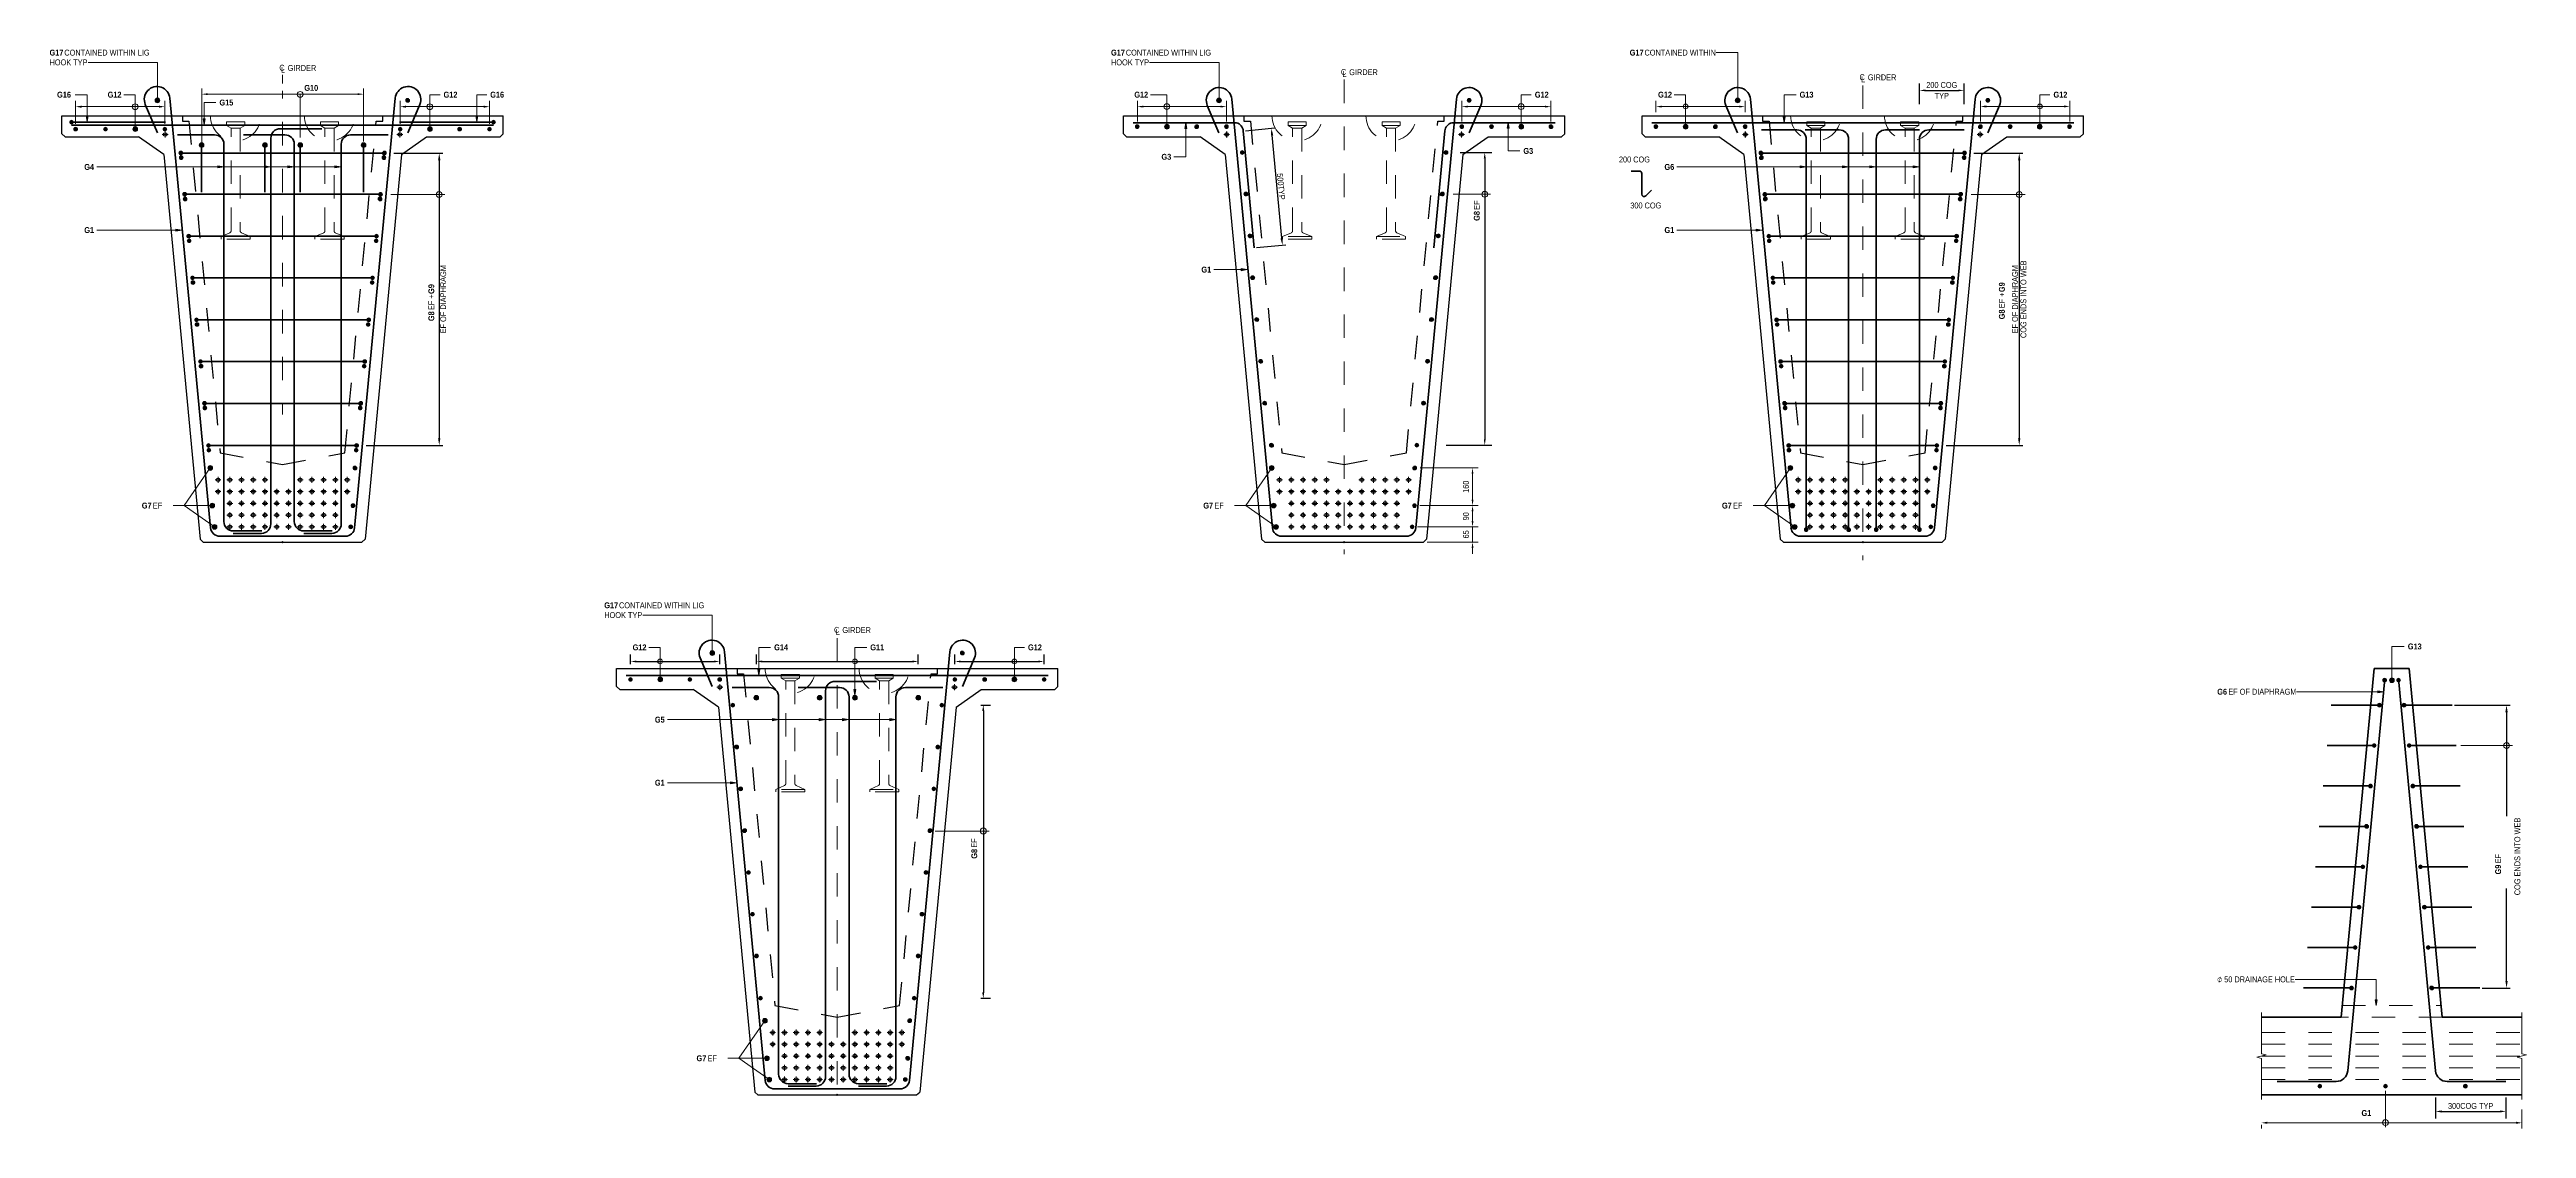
# Model space of a CAD drawing. Header units: metres. Extents: x 16 to 27.2, y 2.7 to 24.4.
# Drawn here: x 16.03 to 26.58, y 19.8 to 24.39 of the extents above; entities outside this region: 3.
import ezdxf

# ---------------------------------------------------------------- set-up
doc = ezdxf.new("R2010")
doc.units = ezdxf.units.M
doc.linetypes.add('JacobsCenter', pattern=[0.015, 0.009, -0.0015, 0.003, -0.0015])
doc.linetypes.add('JacobsDash', pattern=[0.0045, 0.003, -0.0015])
doc.layers.get('Defpoints').update_dxf_attribs({"color": 41})
for name, color, linetype, lineweight in [('A-ANNO-DIMS', 7, 'Continuous', 9), ('A-ANNO-NOTE', 7, 'Continuous', 9), ('A-DETL', 7, 'Continuous', 13), ('A-DETL-GENF', 7, 'Continuous', 9), ('A-DETL-HDLN', 7, 'JacobsDash', 9), ('G-ANNO-TEXT', 7, 'Continuous', 9)]:
    doc.layers.add(name, color=color, linetype=linetype, lineweight=lineweight)
doc.styles.add('Arial Narrow', font='ARIALN.TTF', dxfattribs={"height": 0.0025})
doc.styles.add('Arial Narrow_1', font='ARIALN.TTF', dxfattribs={"height": 0.025})
doc.styles.add('Arial Narrow_2', font='ARIALN.TTF', dxfattribs={"height": 0.0035})
doc.styles.add('Arial Narrow_3', font='ARIALN.TTF', dxfattribs={"height": 0.005})
doc.styles.add('Arial Narrow_B', font='ARIALNB.TTF', dxfattribs={"height": 0.025})
doc.styles.add('Segoe UI Symbol', font='seguisym.ttf', dxfattribs={"height": 0.025})
doc.dimstyles.new('____ddd____', dxfattribs={"dimscale": 0.3048, "dimtxt": 0.025586, "dimasz": 0.098425, "dimexe": 0.049213, "dimexo": 0.032808, "dimgap": 0.016404, "dimtad": 1, "dimdec": 0, "dimlfac": 1000, "dimzin": 0, "dimdsep": 46, "dimtxsty": 'Arial Narrow_1', "dimsah": 1, "dimcen": 0.09, "dimaunit": 1, "dimadec": 4, "dimazin": 0, "dimtfac": 1, "dimtdec": 4, "dimtix": 1, "dimtmove": 0, "dimatfit": 3, "dimfxl": 1, "dimtvp": 1, "dimtolj": 1, "dimtzin": 0, "dimarcsym": 2})
doc.dimstyles.new('____ddd_____1', dxfattribs={"dimscale": 0.3048, "dimtxt": 0.025586, "dimasz": 0.098425, "dimexe": 0.049213, "dimexo": 0.032808, "dimgap": 0.016404, "dimtad": 1, "dimdec": 0, "dimlfac": 1000, "dimzin": 0, "dimdsep": 46, "dimtxsty": 'Arial Narrow_1', "dimsah": 1, "dimcen": 0.09, "dimaunit": 1, "dimadec": 4, "dimazin": 0, "dimtfac": 1, "dimtdec": 4, "dimtix": 1, "dimtmove": 2, "dimatfit": 3, "dimfxl": 1, "dimtvp": 1, "dimtolj": 1, "dimtzin": 0, "dimarcsym": 2})
doc.dimstyles.new('Dimension_Standard_O__mm_', dxfattribs={"dimscale": 0.3048, "dimtxt": 0.025586, "dimasz": 0.082021, "dimexe": 0.07874, "dimexo": 0.049213, "dimgap": 0.049213, "dimtad": 1, "dimdec": 0, "dimlfac": 1000, "dimzin": 0, "dimdsep": 46, "dimtxsty": 'Arial Narrow_1', "dimsah": 1, "dimcen": 0.09, "dimaunit": 1, "dimadec": 4, "dimazin": 0, "dimtfac": 1, "dimtdec": 4, "dimtix": 1, "dimtmove": 0, "dimatfit": 3, "dimfxl": 1, "dimtvp": 1, "dimtfill": 1, "dimtolj": 1, "dimtzin": 0, "dimlwd": 18, "dimlwe": 18, "dimarcsym": 2})
doc.dimstyles.new('Dimension_Standard_O__mm__1', dxfattribs={"dimscale": 0.3048, "dimtxt": 0.025586, "dimasz": 0.082021, "dimexe": 0.07874, "dimexo": 0.049213, "dimgap": 0.049213, "dimtad": 1, "dimdec": 0, "dimlfac": 1000, "dimzin": 0, "dimdsep": 46, "dimtxsty": 'Arial Narrow_B', "dimsah": 1, "dimcen": 0.09, "dimaunit": 1, "dimadec": 4, "dimazin": 0, "dimtfac": 1, "dimtdec": 4, "dimtix": 1, "dimtmove": 0, "dimatfit": 3, "dimfxl": 1, "dimtvp": 1, "dimtfill": 1, "dimtolj": 1, "dimtzin": 0, "dimlwd": 18, "dimlwe": 18, "dimarcsym": 2})
doc.dimstyles.new('Dimension_Standard_T_REO', dxfattribs={"dimscale": 0.3048, "dimtxt": 0.025586, "dimasz": 0.082021, "dimexe": 0.098425, "dimexo": 0.0625, "dimgap": 0.032808, "dimtad": 1, "dimdec": 0, "dimlfac": 1000, "dimzin": 0, "dimdsep": 46, "dimtxsty": 'Arial Narrow_1', "dimsah": 1, "dimcen": 0.09, "dimaunit": 1, "dimadec": 4, "dimazin": 0, "dimtfac": 1, "dimtdec": 4, "dimtix": 1, "dimtmove": 0, "dimatfit": 3, "dimfxl": 0.098425, "dimfxlon": 1, "dimtvp": 1, "dimtolj": 1, "dimtzin": 0, "dimlwd": 25, "dimlwe": 25, "dimarcsym": 2})
doc.dimstyles.new('Dimension_Standard_T_REO_1', dxfattribs={"dimscale": 0.3048, "dimtxt": 0.025586, "dimasz": 0.082021, "dimexe": 0.098425, "dimexo": 0.0625, "dimgap": 0.032808, "dimtad": 1, "dimdec": 0, "dimlfac": 1000, "dimzin": 0, "dimdsep": 46, "dimtxsty": 'Arial Narrow_B', "dimsah": 1, "dimcen": 0.09, "dimaunit": 1, "dimadec": 4, "dimazin": 0, "dimtfac": 1, "dimtdec": 4, "dimtix": 1, "dimtmove": 2, "dimatfit": 3, "dimfxl": 0.098425, "dimfxlon": 1, "dimtvp": 1, "dimtolj": 1, "dimtzin": 0, "dimlwd": 25, "dimlwe": 25, "dimarcsym": 2})

# ---------------------------------------------------------------- blocks, each defined once
blk = doc.blocks.new('S_Det_Reinf_Bar Section_2D - N16-1703109-DRG-2873103 - SECTION 2')
at = {"layer": 'A-DETL-GENF'}
blk.add_hatch(color=256, dxfattribs=at).paths.add_polyline_path([(0, 0.008), (-0.002, 0.008), (-0.004, 0.007), (-0.006, 0.006), (-0.007, 0.004), (-0.008, 0.002), (-0.008, 0), (-0.008, -0.002), (-0.007, -0.004), (-0.006, -0.006), (-0.004, -0.007), (-0.002, -0.008), (0, -0.008), (0.002, -0.008), (0.004, -0.007), (0.006, -0.006), (0.007, -0.004), (0.008, -0.002), (0.008, 0), (0.008, 0.002), (0.007, 0.004), (0.006, 0.006), (0.004, 0.007), (0.002, 0.008)])
at = {"layer": 'A-DETL-GENF', "lineweight": 18}
for start, end in [(0, 180), (180, 360)]:
    blk.add_arc((0, 0), 0.008, start, end, dxfattribs=at)
blk = doc.blocks.new('S_Det_Reinf_Bar Section_2D - N16-1695675-DRG-2873103 - SECTION 2')
at = {"layer": 'A-DETL-GENF'}
blk.add_hatch(color=256, dxfattribs=at).paths.add_polyline_path([(0, -0.008), (0.002, -0.008), (0.004, -0.007), (0.006, -0.006), (0.007, -0.004), (0.008, -0.002), (0.008, 0), (0.008, 0.002), (0.007, 0.004), (0.006, 0.006), (0.004, 0.007), (0.002, 0.008), (0, 0.008), (-0.002, 0.008), (-0.004, 0.007), (-0.006, 0.006), (-0.007, 0.004), (-0.008, 0.002), (-0.008, 0), (-0.008, -0.002), (-0.007, -0.004), (-0.006, -0.006), (-0.004, -0.007), (-0.002, -0.008)])
at = {"layer": 'A-DETL-GENF', "lineweight": 18}
for start, end in [(360, 180), (180, 360)]:
    blk.add_arc((0, 0), 0.008, start, end, dxfattribs=at)
blk = doc.blocks.new('B_Det_Reinf_Bar Section_2D - Reo Dot_Scale 20_Section-1703106-DRG-2873103 - SECTION 2')
at = {"layer": 'A-DETL-GENF'}
blk.add_hatch(color=256, dxfattribs=at).paths.add_polyline_path([(0, 0.01), (-0.003, 0.01), (-0.005, 0.009), (-0.007, 0.007), (-0.009, 0.005), (-0.01, 0.003), (-0.01, 0), (-0.01, -0.003), (-0.009, -0.005), (-0.007, -0.007), (-0.005, -0.009), (-0.003, -0.01), (0, -0.01), (0.003, -0.01), (0.005, -0.009), (0.007, -0.007), (0.009, -0.005), (0.01, -0.003), (0.01, 0), (0.01, 0.003), (0.009, 0.005), (0.007, 0.007), (0.005, 0.009), (0.003, 0.01)])
for start, end in [(0, 180), (180, 360)]:
    blk.add_arc((0, 0), 0.01, start, end, dxfattribs=at)
blk = doc.blocks.new('B_Det_Reinf_Bar Section_2D - Reo Dot_Scale 20_Section-1695671-DRG-2873103 - SECTION 2')
at = {"layer": 'A-DETL-GENF'}
blk.add_hatch(color=256, dxfattribs=at).paths.add_polyline_path([(0, -0.01), (0.003, -0.01), (0.005, -0.009), (0.007, -0.007), (0.009, -0.005), (0.01, -0.003), (0.01, 0), (0.01, 0.003), (0.009, 0.005), (0.007, 0.007), (0.005, 0.009), (0.003, 0.01), (0, 0.01), (-0.003, 0.01), (-0.005, 0.009), (-0.007, 0.007), (-0.009, 0.005), (-0.01, 0.003), (-0.01, 0), (-0.01, -0.003), (-0.009, -0.005), (-0.007, -0.007), (-0.005, -0.009), (-0.003, -0.01)])
for start, end in [(360, 180), (180, 360)]:
    blk.add_arc((0, 0), 0.01, start, end, dxfattribs=at)
blk = doc.blocks.new('S_Det_Reinf_Bar Section_2D - N16-V1-DRG-2873103 - SECTION 2')
at = {"layer": 'A-DETL-GENF'}
blk.add_hatch(color=256, dxfattribs=at).paths.add_polyline_path([(0, 0.008), (-0.002, 0.008), (-0.004, 0.007), (-0.006, 0.006), (-0.007, 0.004), (-0.008, 0.002), (-0.008, 0), (-0.008, -0.002), (-0.007, -0.004), (-0.006, -0.006), (-0.004, -0.007), (-0.002, -0.008), (0, -0.008), (0.002, -0.008), (0.004, -0.007), (0.006, -0.006), (0.007, -0.004), (0.008, -0.002), (0.008, 0), (0.008, 0.002), (0.007, 0.004), (0.006, 0.006), (0.004, 0.007), (0.002, 0.008), (0, 0.008)])
at = {"layer": 'A-DETL-GENF', "lineweight": 18}
for start, end in [(0, 180), (180, 360)]:
    blk.add_arc((0, 0), 0.008, start, end, dxfattribs=at)
blk = doc.blocks.new('S_Det_Reinf_Bar Section_2D - N16-V2-DRG-2873103 - SECTION 2')
at = {"layer": 'A-DETL-GENF'}
blk.add_hatch(color=256, dxfattribs=at).paths.add_polyline_path([(0, 0.008), (-0.002, 0.008), (-0.004, 0.007), (-0.006, 0.006), (-0.007, 0.004), (-0.008, 0.002), (-0.008, 0), (-0.008, -0.002), (-0.007, -0.004), (-0.006, -0.006), (-0.004, -0.007), (-0.002, -0.008), (0, -0.008), (0.002, -0.008), (0.004, -0.007), (0.006, -0.006), (0.007, -0.004), (0.008, -0.002), (0.008, 0), (0.008, 0.002), (0.007, 0.004), (0.006, 0.006), (0.004, 0.007), (0.002, 0.008)])
at = {"layer": 'A-DETL-GENF', "lineweight": 18}
for start, end in [(0, 180), (180, 360)]:
    blk.add_arc((0, 0), 0.008, start, end, dxfattribs=at)
blk = doc.blocks.new('S_Det_Reinf_Bar Section_2D - N16-V3-DRG-2873103 - SECTION 2')
at = {"layer": 'A-DETL-GENF'}
blk.add_hatch(color=256, dxfattribs=at).paths.add_polyline_path([(0, -0.008), (0.002, -0.008), (0.004, -0.007), (0.006, -0.006), (0.007, -0.004), (0.008, -0.002), (0.008, 0), (0.008, 0.002), (0.007, 0.004), (0.006, 0.006), (0.004, 0.007), (0.002, 0.008), (0, 0.008), (-0.002, 0.008), (-0.004, 0.007), (-0.006, 0.006), (-0.007, 0.004), (-0.008, 0.002), (-0.008, 0), (-0.008, -0.002), (-0.007, -0.004), (-0.006, -0.006), (-0.004, -0.007), (-0.002, -0.008)])
at = {"layer": 'A-DETL-GENF', "lineweight": 18}
for start, end in [(360, 180), (180, 360)]:
    blk.add_arc((0, 0), 0.008, start, end, dxfattribs=at)
blk = doc.blocks.new('S_Det_Reinf_Bar Section_2D - N16-V4-DRG-2873103 - SECTION 2')
at = {"layer": 'A-DETL-GENF'}
blk.add_hatch(color=256, dxfattribs=at).paths.add_polyline_path([(0, -0.008), (0.002, -0.008), (0.004, -0.007), (0.006, -0.006), (0.007, -0.004), (0.008, -0.002), (0.008, 0), (0.008, 0.002), (0.007, 0.004), (0.006, 0.006), (0.004, 0.007), (0.002, 0.008), (0, 0.008), (-0.002, 0.008), (-0.004, 0.007), (-0.006, 0.006), (-0.007, 0.004), (-0.008, 0.002), (-0.008, 0), (-0.008, -0.002), (-0.007, -0.004), (-0.006, -0.006), (-0.004, -0.007), (-0.002, -0.008)])
at = {"layer": 'A-DETL-GENF', "lineweight": 18}
for start, end in [(360, 180), (180, 360)]:
    blk.add_arc((0, 0), 0.008, start, end, dxfattribs=at)
blk = doc.blocks.new('S_Det_Reinf_Bar Section_2D - N16-1695675-DRG-2873103 - SECTION 3')
at = {"layer": 'A-DETL-GENF'}
blk.add_hatch(color=256, dxfattribs=at).paths.add_polyline_path([(0, -0.008), (0.002, -0.008), (0.004, -0.007), (0.006, -0.006), (0.007, -0.004), (0.008, -0.002), (0.008, 0), (0.008, 0.002), (0.007, 0.004), (0.006, 0.006), (0.004, 0.007), (0.002, 0.008), (0, 0.008), (-0.002, 0.008), (-0.004, 0.007), (-0.006, 0.006), (-0.007, 0.004), (-0.008, 0.002), (-0.008, 0), (-0.008, -0.002), (-0.007, -0.004), (-0.006, -0.006), (-0.004, -0.007), (-0.002, -0.008)])
at = {"layer": 'A-DETL-GENF', "lineweight": 18}
for start, end in [(360, 180), (180, 360)]:
    blk.add_arc((0, 0), 0.008, start, end, dxfattribs=at)
blk = doc.blocks.new('S_Det_Reinf_Bar Section_2D - N16-1703109-DRG-2873103 - SECTION 3')
at = {"layer": 'A-DETL-GENF'}
blk.add_hatch(color=256, dxfattribs=at).paths.add_polyline_path([(0, 0.008), (-0.002, 0.008), (-0.004, 0.007), (-0.006, 0.006), (-0.007, 0.004), (-0.008, 0.002), (-0.008, 0), (-0.008, -0.002), (-0.007, -0.004), (-0.006, -0.006), (-0.004, -0.007), (-0.002, -0.008), (0, -0.008), (0.002, -0.008), (0.004, -0.007), (0.006, -0.006), (0.007, -0.004), (0.008, -0.002), (0.008, 0), (0.008, 0.002), (0.007, 0.004), (0.006, 0.006), (0.004, 0.007), (0.002, 0.008)])
at = {"layer": 'A-DETL-GENF', "lineweight": 18}
for start, end in [(0, 180), (180, 360)]:
    blk.add_arc((0, 0), 0.008, start, end, dxfattribs=at)
blk = doc.blocks.new('B_Det_Reinf_Bar Section_2D - Reo Dot_Scale 20_Section-1703106-DRG-2873103 - SECTION 3')
at = {"layer": 'A-DETL-GENF'}
blk.add_hatch(color=256, dxfattribs=at).paths.add_polyline_path([(0, 0.01), (-0.003, 0.01), (-0.005, 0.009), (-0.007, 0.007), (-0.009, 0.005), (-0.01, 0.003), (-0.01, 0), (-0.01, -0.003), (-0.009, -0.005), (-0.007, -0.007), (-0.005, -0.009), (-0.003, -0.01), (0, -0.01), (0.003, -0.01), (0.005, -0.009), (0.007, -0.007), (0.009, -0.005), (0.01, -0.003), (0.01, 0), (0.01, 0.003), (0.009, 0.005), (0.007, 0.007), (0.005, 0.009), (0.003, 0.01)])
for start, end in [(0, 180), (180, 360)]:
    blk.add_arc((0, 0), 0.01, start, end, dxfattribs=at)
blk = doc.blocks.new('B_Det_Reinf_Bar Section_2D - Reo Dot_Scale 20_Section-1695671-DRG-2873103 - SECTION 3')
at = {"layer": 'A-DETL-GENF'}
blk.add_hatch(color=256, dxfattribs=at).paths.add_polyline_path([(0, -0.01), (0.003, -0.01), (0.005, -0.009), (0.007, -0.007), (0.009, -0.005), (0.01, -0.003), (0.01, 0), (0.01, 0.003), (0.009, 0.005), (0.007, 0.007), (0.005, 0.009), (0.003, 0.01), (0, 0.01), (-0.003, 0.01), (-0.005, 0.009), (-0.007, 0.007), (-0.009, 0.005), (-0.01, 0.003), (-0.01, 0), (-0.01, -0.003), (-0.009, -0.005), (-0.007, -0.007), (-0.005, -0.009), (-0.003, -0.01)])
for start, end in [(360, 180), (180, 360)]:
    blk.add_arc((0, 0), 0.01, start, end, dxfattribs=at)
blk = doc.blocks.new('S_Det_Reinf_Bar Section_2D - N16-V5-DRG-2873103 - SECTION 3')
at = {"layer": 'A-DETL-GENF'}
blk.add_hatch(color=256, dxfattribs=at).paths.add_polyline_path([(0, -0.008), (0.002, -0.008), (0.004, -0.007), (0.006, -0.006), (0.007, -0.004), (0.008, -0.002), (0.008, 0), (0.008, 0.002), (0.007, 0.004), (0.006, 0.006), (0.004, 0.007), (0.002, 0.008), (0, 0.008), (-0.002, 0.008), (-0.004, 0.007), (-0.006, 0.006), (-0.007, 0.004), (-0.008, 0.002), (-0.008, 0), (-0.008, -0.002), (-0.007, -0.004), (-0.006, -0.006), (-0.004, -0.007), (-0.002, -0.008)])
at = {"layer": 'A-DETL-GENF', "lineweight": 18}
for start, end in [(360, 180), (180, 360)]:
    blk.add_arc((0, 0), 0.008, start, end, dxfattribs=at)
blk = doc.blocks.new('S_Det_Reinf_Bar Section_2D - N16-V6-DRG-2873103 - SECTION 3')
at = {"layer": 'A-DETL-GENF'}
blk.add_hatch(color=256, dxfattribs=at).paths.add_polyline_path([(0, 0.008), (-0.002, 0.008), (-0.004, 0.007), (-0.006, 0.006), (-0.007, 0.004), (-0.008, 0.002), (-0.008, 0), (-0.008, -0.002), (-0.007, -0.004), (-0.006, -0.006), (-0.004, -0.007), (-0.002, -0.008), (0, -0.008), (0.002, -0.008), (0.004, -0.007), (0.006, -0.006), (0.007, -0.004), (0.008, -0.002), (0.008, 0), (0.008, 0.002), (0.007, 0.004), (0.006, 0.006), (0.004, 0.007), (0.002, 0.008)])
at = {"layer": 'A-DETL-GENF', "lineweight": 18}
for start, end in [(0, 180), (180, 360)]:
    blk.add_arc((0, 0), 0.008, start, end, dxfattribs=at)
blk = doc.blocks.new('S_Det_Reinf_Bar Section_2D - N16-1703109-DRG-2873103 - SECTION 4')
at = {"layer": 'A-DETL-GENF'}
blk.add_hatch(color=256, dxfattribs=at).paths.add_polyline_path([(0, 0.008), (-0.002, 0.008), (-0.004, 0.007), (-0.006, 0.006), (-0.007, 0.004), (-0.008, 0.002), (-0.008, 0), (-0.008, -0.002), (-0.007, -0.004), (-0.006, -0.006), (-0.004, -0.007), (-0.002, -0.008), (0, -0.008), (0.002, -0.008), (0.004, -0.007), (0.006, -0.006), (0.007, -0.004), (0.008, -0.002), (0.008, 0), (0.008, 0.002), (0.007, 0.004), (0.006, 0.006), (0.004, 0.007), (0.002, 0.008)])
at = {"layer": 'A-DETL-GENF', "lineweight": 18}
for start, end in [(0, 180), (180, 360)]:
    blk.add_arc((0, 0), 0.008, start, end, dxfattribs=at)
blk = doc.blocks.new('S_Det_Reinf_Bar Section_2D - N16-1695675-DRG-2873103 - SECTION 4')
at = {"layer": 'A-DETL-GENF'}
blk.add_hatch(color=256, dxfattribs=at).paths.add_polyline_path([(0, -0.008), (0.002, -0.008), (0.004, -0.007), (0.006, -0.006), (0.007, -0.004), (0.008, -0.002), (0.008, 0), (0.008, 0.002), (0.007, 0.004), (0.006, 0.006), (0.004, 0.007), (0.002, 0.008), (0, 0.008), (-0.002, 0.008), (-0.004, 0.007), (-0.006, 0.006), (-0.007, 0.004), (-0.008, 0.002), (-0.008, 0), (-0.008, -0.002), (-0.007, -0.004), (-0.006, -0.006), (-0.004, -0.007), (-0.002, -0.008)])
at = {"layer": 'A-DETL-GENF', "lineweight": 18}
for start, end in [(360, 180), (180, 360)]:
    blk.add_arc((0, 0), 0.008, start, end, dxfattribs=at)
blk = doc.blocks.new('S_Det_Reinf_Bar Section_2D - N16-V7-DRG-2873103 - SECTION 4')
at = {"layer": 'A-DETL-GENF'}
blk.add_hatch(color=256, dxfattribs=at).paths.add_polyline_path([(0, -0.008), (0.002, -0.008), (0.004, -0.007), (0.006, -0.006), (0.007, -0.004), (0.008, -0.002), (0.008, 0), (0.008, 0.002), (0.007, 0.004), (0.006, 0.006), (0.004, 0.007), (0.002, 0.008), (0, 0.008), (-0.002, 0.008), (-0.004, 0.007), (-0.006, 0.006), (-0.007, 0.004), (-0.008, 0.002), (-0.008, 0), (-0.008, -0.002), (-0.007, -0.004), (-0.006, -0.006), (-0.004, -0.007), (-0.002, -0.008)])
at = {"layer": 'A-DETL-GENF', "lineweight": 18}
for start, end in [(360, 180), (180, 360)]:
    blk.add_arc((0, 0), 0.008, start, end, dxfattribs=at)
blk = doc.blocks.new('S_Det_Reinf_Bar Section_2D - N16-V8-DRG-2873103 - SECTION 4')
at = {"layer": 'A-DETL-GENF'}
blk.add_hatch(color=256, dxfattribs=at).paths.add_polyline_path([(0, -0.008), (0.002, -0.008), (0.004, -0.007), (0.006, -0.005), (0.007, -0.004), (0.008, -0.002), (0.008, 0), (0.008, 0.002), (0.007, 0.004), (0.005, 0.006), (0.004, 0.007), (0.002, 0.008), (0.001, 0.008), (0.003, 0.007), (0.004, 0.006), (0.005, 0.004), (0.006, 0.002), (0.006, 0), (0.006, -0.002), (0.005, -0.004), (0.004, -0.005), (0.002, -0.007), (0, -0.007), (-0.002, -0.008), (-0.002, -0.008), (-0.002, -0.008)])
at = {"layer": 'A-DETL-GENF', "lineweight": 18}
for start, end in [(251.4127, 360), (360, 83.3863)]:
    blk.add_arc((0, 0), 0.008, start, end, dxfattribs=at)
blk = doc.blocks.new('S_Det_Reinf_Bar Section_2D - N16-V9-DRG-2873103 - SECTION 4')
at = {"layer": 'A-DETL-GENF'}
blk.add_hatch(color=256, dxfattribs=at).paths.add_polyline_path([(0, 0.008), (-0.002, 0.008), (-0.002, 0.008), (-0.002, 0.008), (0, 0.007), (0.002, 0.007), (0.004, 0.005), (0.005, 0.004), (0.006, 0.002), (0.006, 0), (0.006, -0.002), (0.005, -0.004), (0.004, -0.006), (0.002, -0.007), (0.001, -0.008), (0.002, -0.008), (0.004, -0.007), (0.006, -0.006), (0.007, -0.004), (0.008, -0.002), (0.008, 0), (0.008, 0.002), (0.007, 0.004), (0.006, 0.006), (0.004, 0.007), (0.002, 0.008)])
at = {"layer": 'A-DETL-GENF', "lineweight": 18}
for start, end in [(0, 108.5873), (276.6137, 0)]:
    blk.add_arc((0, 0), 0.008, start, end, dxfattribs=at)
blk = doc.blocks.new('S_Det_Reinf_Bar Section_2D - N16-1703109-DRG-2873103 - SECTION 5')
at = {"layer": 'A-DETL-GENF'}
blk.add_hatch(color=256, dxfattribs=at).paths.add_polyline_path([(0, 0.008), (-0.002, 0.008), (-0.004, 0.007), (-0.006, 0.006), (-0.007, 0.004), (-0.008, 0.002), (-0.008, 0), (-0.008, -0.002), (-0.007, -0.004), (-0.006, -0.006), (-0.004, -0.007), (-0.002, -0.008), (0, -0.008), (0.002, -0.008), (0.004, -0.007), (0.006, -0.006), (0.007, -0.004), (0.008, -0.002), (0.008, 0), (0.008, 0.002), (0.007, 0.004), (0.006, 0.006), (0.004, 0.007), (0.002, 0.008)])
at = {"layer": 'A-DETL-GENF', "lineweight": 18}
for start, end in [(0, 180), (180, 360)]:
    blk.add_arc((0, 0), 0.008, start, end, dxfattribs=at)
blk = doc.blocks.new('S_Det_Reinf_Bar Section_2D - N16-1695675-DRG-2873103 - SECTION 5')
at = {"layer": 'A-DETL-GENF'}
blk.add_hatch(color=256, dxfattribs=at).paths.add_polyline_path([(0, -0.008), (0.002, -0.008), (0.004, -0.007), (0.006, -0.006), (0.007, -0.004), (0.008, -0.002), (0.008, 0), (0.008, 0.002), (0.007, 0.004), (0.006, 0.006), (0.004, 0.007), (0.002, 0.008), (0, 0.008), (-0.002, 0.008), (-0.004, 0.007), (-0.006, 0.006), (-0.007, 0.004), (-0.008, 0.002), (-0.008, 0), (-0.008, -0.002), (-0.007, -0.004), (-0.006, -0.006), (-0.004, -0.007), (-0.002, -0.008)])
at = {"layer": 'A-DETL-GENF', "lineweight": 18}
for start, end in [(360, 180), (180, 360)]:
    blk.add_arc((0, 0), 0.008, start, end, dxfattribs=at)
blk = doc.blocks.new('S_Det_Reinf_Bar Section_2D - N16-V10-DRG-2873103 - SECTION 5')
at = {"layer": 'A-DETL-GENF'}
blk.add_hatch(color=256, dxfattribs=at).paths.add_polyline_path([(0, 0.008), (-0.002, 0.008), (-0.004, 0.007), (-0.006, 0.006), (-0.007, 0.004), (-0.008, 0.002), (-0.008, 0), (-0.008, -0.002), (-0.007, -0.004), (-0.006, -0.006), (-0.004, -0.007), (-0.002, -0.008), (0, -0.008), (0.002, -0.008), (0.004, -0.007), (0.006, -0.006), (0.007, -0.004), (0.008, -0.002), (0.008, 0), (0.008, 0.002), (0.007, 0.004), (0.006, 0.006), (0.004, 0.007), (0.002, 0.008)])
at = {"layer": 'A-DETL-GENF', "lineweight": 18}
for start, end in [(0, 180), (180, 360)]:
    blk.add_arc((0, 0), 0.008, start, end, dxfattribs=at)
blk = doc.blocks.new('S_Det_Reinf_Bar Section_2D - N16-V11-DRG-2873103 - SECTION 5')
at = {"layer": 'A-DETL-GENF'}
blk.add_hatch(color=256, dxfattribs=at).paths.add_polyline_path([(0, -0.008), (0.002, -0.008), (0.004, -0.007), (0.006, -0.006), (0.007, -0.004), (0.008, -0.002), (0.008, 0), (0.008, 0.002), (0.007, 0.004), (0.006, 0.006), (0.004, 0.007), (0.002, 0.008), (0, 0.008), (-0.002, 0.008), (-0.004, 0.007), (-0.006, 0.006), (-0.007, 0.004), (-0.008, 0.002), (-0.008, 0), (-0.008, -0.002), (-0.007, -0.004), (-0.006, -0.006), (-0.004, -0.007), (-0.002, -0.008)])
at = {"layer": 'A-DETL-GENF', "lineweight": 18}
for start, end in [(360, 180), (180, 360)]:
    blk.add_arc((0, 0), 0.008, start, end, dxfattribs=at)
blk = doc.blocks.new('CS_DET_BreakLine_ViewScale - Std Break-6520561-DRG-2873103 - SECTION 6')
at = {"layer": 'A-DETL-GENF'}
for p, q in [((0.155, 0), (-0.02, 0)), ((0.16, 0.02), (0.155, 0)), ((0.17, -0.02), (0.16, 0.02)), ((0.175, 0), (0.17, -0.02)), ((0.35, 0), (0.175, 0))]:
    blk.add_line(p, q, dxfattribs=at)
blk = doc.blocks.new('CS_DET_BreakLine_ViewScale - Std Break-6520562-DRG-2873103 - SECTION 6')
at = {"layer": 'A-DETL-GENF'}
for p, q in [((0.155, 0), (-0.02, 0)), ((0.16, 0.02), (0.155, 0)), ((0.17, -0.02), (0.16, 0.02)), ((0.175, 0), (0.17, -0.02)), ((0.35, 0), (0.175, 0))]:
    blk.add_line(p, q, dxfattribs=at)
blk = doc.blocks.new('S_Det_Reinf_Bar Section_2D - N16-1695675-DRG-2873103 - SECTION 6')
at = {"layer": 'A-DETL-GENF'}
blk.add_hatch(color=256, dxfattribs=at).paths.add_polyline_path([(0, -0.008), (0.002, -0.008), (0.004, -0.007), (0.006, -0.006), (0.007, -0.004), (0.008, -0.002), (0.008, 0), (0.008, 0.002), (0.007, 0.004), (0.006, 0.006), (0.004, 0.007), (0.002, 0.008), (0, 0.008), (-0.002, 0.008), (-0.004, 0.007), (-0.006, 0.006), (-0.007, 0.004), (-0.008, 0.002), (-0.008, 0), (-0.008, -0.002), (-0.007, -0.004), (-0.006, -0.006), (-0.004, -0.007), (-0.002, -0.008)])
at = {"layer": 'A-DETL-GENF', "lineweight": 18}
for start, end in [(360, 180), (180, 360)]:
    blk.add_arc((0, 0), 0.008, start, end, dxfattribs=at)
blk = doc.blocks.new('S_Det_Reinf_Bar Section_2D - N16-1703109-DRG-2873103 - SECTION 6')
at = {"layer": 'A-DETL-GENF'}
blk.add_hatch(color=256, dxfattribs=at).paths.add_polyline_path([(0, 0.008), (-0.002, 0.008), (-0.004, 0.007), (-0.006, 0.006), (-0.007, 0.004), (-0.008, 0.002), (-0.008, 0), (-0.008, -0.002), (-0.007, -0.004), (-0.006, -0.006), (-0.004, -0.007), (-0.002, -0.008), (0, -0.008), (0.002, -0.008), (0.004, -0.007), (0.006, -0.006), (0.007, -0.004), (0.008, -0.002), (0.008, 0), (0.008, 0.002), (0.007, 0.004), (0.006, 0.006), (0.004, 0.007), (0.002, 0.008)])
at = {"layer": 'A-DETL-GENF', "lineweight": 18}
for start, end in [(0, 180), (180, 360)]:
    blk.add_arc((0, 0), 0.008, start, end, dxfattribs=at)
blk = doc.blocks.new('CS_Annot_Centreline Symbol4 - CS_Annot_Centreline Symbol-6057300-DRG-2873103 - SECTION 2')
at = {"layer": 'A-ANNO-NOTE', "char_height": 0.0025, "attachment_point": 1, "style": 'Arial Narrow'}
for s, insert, width in [('C  ', (-0.0011, 0.0048), 0.004409), ('L', (-0.0004, 0.0039), 0.001924)]:
    blk.add_mtext(s, dxfattribs=dict(at, insert=insert, width=width))
blk = doc.blocks.new('DIMBLOCK1-DRG-2873103 - SECTION 2')
at = {"layer": 'A-ANNO-DIMS', "color": 0, "lineweight": -2, "transparency": 16777216}
for p, q in [((17.494, 23.95), (17.703, 23.95)), ((17.688, 23.92), (17.688, 22.736)), ((17.376, 22.706), (17.703, 22.706))]:
    blk.add_line(p, q, dxfattribs=at)
at = {"layer": 'A-ANNO-DIMS', "color": 0, "transparency": 16777216}
for points in [[(17.683, 23.92), (17.693, 23.92), (17.688, 23.95)], [(17.683, 22.736), (17.693, 22.736), (17.688, 22.706)]]:
    blk.add_solid(points, dxfattribs=at)
at = {"layer": 'Defpoints', "color": 0, "transparency": 16777216}
for p in [(17.484, 23.95), (17.366, 22.706), (17.688, 22.706)]:
    blk.add_point(p, dxfattribs=at)
at = {"layer": 'A-ANNO-DIMS', "color": 0, "transparency": 16777216, "char_height": 0.025, "width": 0.3197, "attachment_point": 5, "rotation": 90, "style": 'Arial Narrow_1'}
for s, insert in [('\\A1;\u200e', (17.668, 23.328)), ('\\A1;EF OF DIAPHRAGM', (17.705, 23.328))]:
    blk.add_mtext(s, dxfattribs=dict(at, insert=insert))
blk = doc.blocks.new('DIMBLOCK2-DRG-2873103 - SECTION 2')
at = {"layer": 'A-ANNO-DIMS', "color": 0, "lineweight": 18, "transparency": 16777216}
for p, q in [((16.139, 24.075), (16.139, 24.172)), ((16.519, 24.075), (16.519, 24.172)), ((16.164, 24.148), (16.494, 24.148))]:
    blk.add_line(p, q, dxfattribs=at)
at = {"layer": 'A-ANNO-DIMS', "color": 0, "transparency": 16777216}
for points in [[(16.164, 24.152), (16.164, 24.143), (16.139, 24.148)], [(16.494, 24.152), (16.494, 24.143), (16.519, 24.148)]]:
    blk.add_solid(points, dxfattribs=at)
at = {"layer": 'Defpoints', "color": 0, "transparency": 16777216}
for p in [(16.139, 24.06), (16.519, 24.148), (16.519, 24.06)]:
    blk.add_point(p, dxfattribs=at)
at = {"layer": 'A-ANNO-DIMS', "color": 0, "lineweight": 18, "transparency": 16777216, "insert": (16.329, 24.177), "char_height": 0.025, "attachment_point": 5, "style": 'Arial Narrow_1', "bg_fill": 3, "box_fill_scale": 1.1, "bg_fill_color": 256, "bg_fill_true_color": 13158600, "bg_fill_transparency": 0}
blk.add_mtext('\\A1;\u200e', dxfattribs=at)
blk = doc.blocks.new('DIMBLOCK3-DRG-2873103 - SECTION 2')
at = {"layer": 'A-ANNO-DIMS', "color": 0, "lineweight": 18, "transparency": 16777216}
for p, q in [((17.522, 24.075), (17.522, 24.172)), ((17.902, 24.075), (17.902, 24.172)), ((17.547, 24.148), (17.877, 24.148))]:
    blk.add_line(p, q, dxfattribs=at)
at = {"layer": 'A-ANNO-DIMS', "color": 0, "transparency": 16777216}
for points in [[(17.547, 24.152), (17.547, 24.143), (17.522, 24.148)], [(17.877, 24.152), (17.877, 24.143), (17.902, 24.148)]]:
    blk.add_solid(points, dxfattribs=at)
at = {"layer": 'Defpoints', "color": 0, "transparency": 16777216}
for p in [(17.522, 24.06), (17.902, 24.148), (17.902, 24.06)]:
    blk.add_point(p, dxfattribs=at)
at = {"layer": 'A-ANNO-DIMS', "color": 0, "lineweight": 18, "transparency": 16777216, "insert": (17.712, 24.177), "char_height": 0.025, "attachment_point": 5, "style": 'Arial Narrow_1', "bg_fill": 3, "box_fill_scale": 1.1, "bg_fill_color": 256, "bg_fill_true_color": 13158600, "bg_fill_transparency": 0}
blk.add_mtext('\\A1;\u200e', dxfattribs=at)
blk = doc.blocks.new('DIMBLOCK4-DRG-2873103 - SECTION 2')
at = {"layer": 'A-ANNO-DIMS', "color": 0, "lineweight": 18, "transparency": 16777216}
for p, q in [((16.676, 23.989), (16.676, 24.225)), ((16.701, 24.201), (17.341, 24.201)), ((17.366, 23.999), (17.366, 24.225))]:
    blk.add_line(p, q, dxfattribs=at)
at = {"layer": 'A-ANNO-DIMS', "color": 0, "transparency": 16777216}
for points in [[(16.701, 24.205), (16.701, 24.197), (16.676, 24.201)], [(17.341, 24.205), (17.341, 24.197), (17.366, 24.201)]]:
    blk.add_solid(points, dxfattribs=at)
at = {"layer": 'Defpoints', "color": 0, "transparency": 16777216}
for p in [(17.366, 24.201), (16.676, 23.974), (17.366, 23.984)]:
    blk.add_point(p, dxfattribs=at)
at = {"layer": 'A-ANNO-DIMS', "color": 0, "lineweight": 18, "transparency": 16777216, "insert": (17.021, 24.231), "char_height": 0.025, "attachment_point": 5, "style": 'Arial Narrow_1', "bg_fill": 3, "box_fill_scale": 1.1, "bg_fill_color": 256, "bg_fill_true_color": 13158600, "bg_fill_transparency": 0}
blk.add_mtext('\\A1;\u200e', dxfattribs=at)
blk = doc.blocks.new('CS_Annot_Centreline Symbol4 - CS_Annot_Centreline Symbol-6057300-DRG-2873103 - SECTION 3')
at = {"layer": 'A-ANNO-NOTE', "char_height": 0.0025, "attachment_point": 1, "style": 'Arial Narrow'}
for s, insert, width in [('C  ', (-0.0011, 0.0048), 0.004409), ('L', (-0.0004, 0.0039), 0.001924)]:
    blk.add_mtext(s, dxfattribs=dict(at, insert=insert, width=width))
blk = doc.blocks.new('DIMBLOCK5-DRG-2873103 - SECTION 3')
at = {"layer": 'A-ANNO-DIMS', "color": 0, "lineweight": 25, "transparency": 16777216}
for p, q in [((18.503, 21.775), (18.503, 21.816)), ((18.528, 21.786), (18.858, 21.786)), ((18.883, 21.775), (18.883, 21.816))]:
    blk.add_line(p, q, dxfattribs=at)
at = {"layer": 'A-ANNO-DIMS', "color": 0, "transparency": 16777216}
for points in [[(18.528, 21.79), (18.528, 21.782), (18.503, 21.786)], [(18.858, 21.79), (18.858, 21.782), (18.883, 21.786)]]:
    blk.add_solid(points, dxfattribs=at)
at = {"layer": 'Defpoints', "color": 0, "transparency": 16777216}
for p in [(18.503, 21.756), (18.883, 21.786), (18.883, 21.756)]:
    blk.add_point(p, dxfattribs=at)
at = {"layer": 'A-ANNO-DIMS', "color": 0, "lineweight": 25, "transparency": 16777216, "insert": (18.693, 21.811), "char_height": 0.025, "attachment_point": 5, "style": 'Arial Narrow_1'}
blk.add_mtext('\\A1;\u200e', dxfattribs=at)
blk = doc.blocks.new('DIMBLOCK6-DRG-2873103 - SECTION 3')
at = {"layer": 'A-ANNO-DIMS', "color": 0, "lineweight": 25, "transparency": 16777216}
for p, q in [((19.885, 21.775), (19.885, 21.816)), ((19.91, 21.786), (20.24, 21.786)), ((20.265, 21.775), (20.265, 21.816))]:
    blk.add_line(p, q, dxfattribs=at)
at = {"layer": 'A-ANNO-DIMS', "color": 0, "transparency": 16777216}
for points in [[(19.91, 21.79), (19.91, 21.782), (19.885, 21.786)], [(20.24, 21.79), (20.24, 21.782), (20.265, 21.786)]]:
    blk.add_solid(points, dxfattribs=at)
at = {"layer": 'Defpoints', "color": 0, "transparency": 16777216}
for p in [(19.885, 21.756), (20.265, 21.786), (20.265, 21.756)]:
    blk.add_point(p, dxfattribs=at)
at = {"layer": 'A-ANNO-DIMS', "color": 0, "lineweight": 25, "transparency": 16777216, "insert": (20.075, 21.811), "char_height": 0.025, "attachment_point": 5, "style": 'Arial Narrow_1'}
blk.add_mtext('\\A1;\u200e', dxfattribs=at)
blk = doc.blocks.new('DIMBLOCK7-DRG-2873103 - SECTION 3')
at = {"layer": 'A-ANNO-DIMS', "color": 0, "lineweight": 25, "transparency": 16777216}
for p, q in [((19.039, 21.775), (19.039, 21.816)), ((19.064, 21.786), (19.704, 21.786)), ((19.729, 21.775), (19.729, 21.816))]:
    blk.add_line(p, q, dxfattribs=at)
at = {"layer": 'A-ANNO-DIMS', "color": 0, "transparency": 16777216}
for points in [[(19.064, 21.79), (19.064, 21.782), (19.039, 21.786)], [(19.704, 21.79), (19.704, 21.782), (19.729, 21.786)]]:
    blk.add_solid(points, dxfattribs=at)
at = {"layer": 'Defpoints', "color": 0, "transparency": 16777216}
for p in [(19.039, 21.756), (19.729, 21.786), (19.729, 21.756)]:
    blk.add_point(p, dxfattribs=at)
at = {"layer": 'A-ANNO-DIMS', "color": 0, "lineweight": 25, "transparency": 16777216, "insert": (19.384, 21.811), "char_height": 0.025, "attachment_point": 5, "style": 'Arial Narrow_1'}
blk.add_mtext('\\A1;\u200e', dxfattribs=at)
blk = doc.blocks.new('DIMBLOCK8-DRG-2873103 - SECTION 3')
at = {"layer": 'A-ANNO-DIMS', "color": 0, "lineweight": 25, "transparency": 16777216}
for p, q in [((19.995, 21.6), (20.036, 21.6)), ((20.006, 21.575), (20.006, 20.378)), ((19.995, 20.353), (20.036, 20.353))]:
    blk.add_line(p, q, dxfattribs=at)
at = {"layer": 'A-ANNO-DIMS', "color": 0, "transparency": 16777216}
for points in [[(20.001, 21.575), (20.01, 21.575), (20.006, 21.6)], [(20.001, 20.378), (20.01, 20.378), (20.006, 20.353)]]:
    blk.add_solid(points, dxfattribs=at)
at = {"layer": 'Defpoints', "color": 0, "transparency": 16777216}
for p in [(19.976, 21.6), (19.976, 20.353), (20.006, 20.353)]:
    blk.add_point(p, dxfattribs=at)
at = {"layer": 'A-ANNO-DIMS', "color": 0, "lineweight": 25, "transparency": 16777216, "insert": (19.981, 20.976), "char_height": 0.025, "attachment_point": 5, "rotation": 90, "style": 'Arial Narrow_1'}
blk.add_mtext('\\A1;\u200e', dxfattribs=at)
blk = doc.blocks.new('CS_Annot_Centreline Symbol4 - CS_Annot_Centreline Symbol-6057300-DRG-2873103 - SECTION 4')
at = {"layer": 'A-ANNO-NOTE', "char_height": 0.0025, "attachment_point": 1, "style": 'Arial Narrow'}
for s, insert, width in [('C  ', (-0.0011, 0.0048), 0.004409), ('L', (-0.0004, 0.0039), 0.001924)]:
    blk.add_mtext(s, dxfattribs=dict(at, insert=insert, width=width))
blk = doc.blocks.new('DIMBLOCK9-DRG-2873103 - SECTION 4')
at = {"layer": 'A-ANNO-DIMS', "color": 0, "lineweight": -2, "transparency": 16777216}
for p, q in [((21.123, 24.045), (21.248, 24.057)), ((21.277, 23.588), (21.236, 24.026)), ((21.17, 23.548), (21.295, 23.559))]:
    blk.add_line(p, q, dxfattribs=at)
at = {"layer": 'A-ANNO-DIMS', "color": 0, "transparency": 16777216}
for points in [[(21.241, 24.026), (21.231, 24.025), (21.233, 24.056)], [(21.282, 23.588), (21.272, 23.587), (21.28, 23.558)]]:
    blk.add_solid(points, dxfattribs=at)
at = {"layer": 'Defpoints', "color": 0, "transparency": 16777216}
for p in [(21.113, 24.044), (21.233, 24.056), (21.16, 23.547)]:
    blk.add_point(p, dxfattribs=at)
at = {"layer": 'A-ANNO-DIMS', "color": 0, "transparency": 16777216, "insert": (21.274, 23.808), "char_height": 0.025, "width": 0.13353, "attachment_point": 5, "rotation": 275.4116, "style": 'Arial Narrow_1'}
blk.add_mtext('\\A1;500TYP', dxfattribs=at)
blk = doc.blocks.new('DIMBLOCK10-DRG-2873103 - SECTION 4')
at = {"layer": 'A-ANNO-DIMS', "color": 0, "lineweight": 25, "transparency": 16777216}
for p, q in [((22.037, 23.953), (22.172, 23.953)), ((22.142, 23.928), (22.142, 22.732)), ((21.978, 22.707), (22.172, 22.707))]:
    blk.add_line(p, q, dxfattribs=at)
at = {"layer": 'A-ANNO-DIMS', "color": 0, "transparency": 16777216}
for points in [[(22.138, 23.928), (22.146, 23.928), (22.142, 23.953)], [(22.138, 22.732), (22.146, 22.732), (22.142, 22.707)]]:
    blk.add_solid(points, dxfattribs=at)
at = {"layer": 'Defpoints', "color": 0, "transparency": 16777216}
for p in [(22.018, 23.953), (21.959, 22.707), (22.142, 22.707)]:
    blk.add_point(p, dxfattribs=at)
at = {"layer": 'A-ANNO-DIMS', "color": 0, "lineweight": 25, "transparency": 16777216, "insert": (22.117, 23.33), "char_height": 0.025, "attachment_point": 5, "rotation": 90, "style": 'Arial Narrow_B'}
blk.add_mtext('\\A1;\u200e', dxfattribs=at)
blk = doc.blocks.new('DIMBLOCK11-DRG-2873103 - SECTION 4')
at = {"layer": 'A-ANNO-DIMS', "color": 0, "lineweight": 18, "transparency": 16777216}
for p, q in [((22.09, 22.384), (22.09, 22.409)), ((21.856, 22.359), (22.114, 22.359)), ((21.896, 22.294), (22.114, 22.294)), ((22.09, 22.294), (22.09, 22.359)), ((22.09, 22.269), (22.09, 22.244))]:
    blk.add_line(p, q, dxfattribs=at)
at = {"layer": 'A-ANNO-DIMS', "color": 0, "transparency": 16777216}
for points in [[(22.086, 22.384), (22.094, 22.384), (22.09, 22.359)], [(22.086, 22.269), (22.094, 22.269), (22.09, 22.294)]]:
    blk.add_solid(points, dxfattribs=at)
at = {"layer": 'Defpoints', "color": 0, "transparency": 16777216}
for p in [(21.841, 22.359), (21.881, 22.294)]:
    blk.add_point(p, dxfattribs=at)
at = {"layer": 'A-ANNO-DIMS', "color": 0, "lineweight": 18, "transparency": 16777216, "insert": (22.062, 22.327), "char_height": 0.025, "width": 0.03801, "attachment_point": 5, "rotation": 90, "style": 'Arial Narrow_1', "bg_fill": 3, "box_fill_scale": 1.1, "bg_fill_color": 256, "bg_fill_true_color": 13158600, "bg_fill_transparency": 0}
blk.add_mtext('\\A1;65', dxfattribs=at)
at = {"layer": 'Defpoints', "color": 0, "transparency": 16777216}
blk.add_point((22.09, 22.359), dxfattribs=at)
blk = doc.blocks.new('DIMBLOCK12-DRG-2873103 - SECTION 4')
at = {"layer": 'A-ANNO-DIMS', "color": 0, "lineweight": 18, "transparency": 16777216}
for p, q in [((21.866, 22.45), (22.114, 22.45)), ((22.09, 22.384), (22.09, 22.425)), ((21.856, 22.359), (22.114, 22.359))]:
    blk.add_line(p, q, dxfattribs=at)
at = {"layer": 'A-ANNO-DIMS', "color": 0, "transparency": 16777216}
for points in [[(22.086, 22.425), (22.094, 22.425), (22.09, 22.45)], [(22.086, 22.384), (22.094, 22.384), (22.09, 22.359)]]:
    blk.add_solid(points, dxfattribs=at)
at = {"layer": 'Defpoints', "color": 0, "transparency": 16777216}
for p in [(21.851, 22.45), (21.841, 22.359)]:
    blk.add_point(p, dxfattribs=at)
at = {"layer": 'A-ANNO-DIMS', "color": 0, "lineweight": 18, "transparency": 16777216, "insert": (22.062, 22.404), "char_height": 0.025, "width": 0.03801, "attachment_point": 5, "rotation": 90, "style": 'Arial Narrow_1', "bg_fill": 3, "box_fill_scale": 1.1, "bg_fill_color": 256, "bg_fill_true_color": 13158600, "bg_fill_transparency": 0}
blk.add_mtext('\\A1;90', dxfattribs=at)
at = {"layer": 'Defpoints', "color": 0, "transparency": 16777216}
blk.add_point((22.09, 22.45), dxfattribs=at)
blk = doc.blocks.new('DIMBLOCK13-DRG-2873103 - SECTION 4')
at = {"layer": 'A-ANNO-DIMS', "color": 0, "lineweight": 18, "transparency": 16777216}
for p, q in [((21.867, 22.61), (22.114, 22.61)), ((22.09, 22.585), (22.09, 22.475)), ((21.866, 22.45), (22.114, 22.45))]:
    blk.add_line(p, q, dxfattribs=at)
at = {"layer": 'A-ANNO-DIMS', "color": 0, "transparency": 16777216}
for points in [[(22.086, 22.585), (22.094, 22.585), (22.09, 22.61)], [(22.086, 22.475), (22.094, 22.475), (22.09, 22.45)]]:
    blk.add_solid(points, dxfattribs=at)
at = {"layer": 'Defpoints', "color": 0, "transparency": 16777216}
for p in [(21.852, 22.61), (21.851, 22.45)]:
    blk.add_point(p, dxfattribs=at)
at = {"layer": 'A-ANNO-DIMS', "color": 0, "lineweight": 18, "transparency": 16777216, "insert": (22.062, 22.53), "char_height": 0.025, "width": 0.05702, "attachment_point": 5, "rotation": 90, "style": 'Arial Narrow_1', "bg_fill": 3, "box_fill_scale": 1.1, "bg_fill_color": 256, "bg_fill_true_color": 13158600, "bg_fill_transparency": 0}
blk.add_mtext('\\A1;160', dxfattribs=at)
at = {"layer": 'Defpoints', "color": 0, "transparency": 16777216}
blk.add_point((22.09, 22.45), dxfattribs=at)
blk = doc.blocks.new('DIMBLOCK14-DRG-2873103 - SECTION 4')
at = {"layer": 'A-ANNO-DIMS', "color": 0, "lineweight": 18, "transparency": 16777216}
for p, q in [((20.662, 24.085), (20.662, 24.172)), ((21.042, 24.085), (21.042, 24.172)), ((20.687, 24.148), (21.017, 24.148))]:
    blk.add_line(p, q, dxfattribs=at)
at = {"layer": 'A-ANNO-DIMS', "color": 0, "transparency": 16777216}
for points in [[(20.687, 24.152), (20.687, 24.144), (20.662, 24.148)], [(21.017, 24.152), (21.017, 24.144), (21.042, 24.148)]]:
    blk.add_solid(points, dxfattribs=at)
at = {"layer": 'Defpoints', "color": 0, "transparency": 16777216}
for p in [(20.662, 24.07), (21.042, 24.148), (21.042, 24.07)]:
    blk.add_point(p, dxfattribs=at)
at = {"layer": 'A-ANNO-DIMS', "color": 0, "lineweight": 18, "transparency": 16777216, "insert": (20.852, 24.178), "char_height": 0.025, "attachment_point": 5, "style": 'Arial Narrow_1', "bg_fill": 3, "box_fill_scale": 1.1, "bg_fill_color": 256, "bg_fill_true_color": 13158600, "bg_fill_transparency": 0}
blk.add_mtext('\\A1;\u200e', dxfattribs=at)
blk = doc.blocks.new('DIMBLOCK15-DRG-2873103 - SECTION 4')
at = {"layer": 'A-ANNO-DIMS', "color": 0, "lineweight": 18, "transparency": 16777216}
for p, q in [((22.044, 24.085), (22.044, 24.172)), ((22.424, 24.085), (22.424, 24.172)), ((22.069, 24.148), (22.399, 24.148))]:
    blk.add_line(p, q, dxfattribs=at)
at = {"layer": 'A-ANNO-DIMS', "color": 0, "transparency": 16777216}
for points in [[(22.069, 24.152), (22.069, 24.144), (22.044, 24.148)], [(22.399, 24.152), (22.399, 24.144), (22.424, 24.148)]]:
    blk.add_solid(points, dxfattribs=at)
at = {"layer": 'Defpoints', "color": 0, "transparency": 16777216}
for p in [(22.044, 24.07), (22.424, 24.148), (22.424, 24.07)]:
    blk.add_point(p, dxfattribs=at)
at = {"layer": 'A-ANNO-DIMS', "color": 0, "lineweight": 18, "transparency": 16777216, "insert": (22.234, 24.178), "char_height": 0.025, "attachment_point": 5, "style": 'Arial Narrow_1', "bg_fill": 3, "box_fill_scale": 1.1, "bg_fill_color": 256, "bg_fill_true_color": 13158600, "bg_fill_transparency": 0}
blk.add_mtext('\\A1;\u200e', dxfattribs=at)
blk = doc.blocks.new('CS_Annot_Centreline Symbol4 - CS_Annot_Centreline Symbol-6057300-DRG-2873103 - SECTION 5')
at = {"layer": 'A-ANNO-NOTE', "char_height": 0.0025, "attachment_point": 1, "style": 'Arial Narrow'}
for s, insert, width in [('C  ', (-0.0011, 0.0048), 0.004409), ('L', (-0.0004, 0.0039), 0.001924)]:
    blk.add_mtext(s, dxfattribs=dict(at, insert=insert, width=width))
blk = doc.blocks.new('DIMBLOCK16-DRG-2873103 - SECTION 5')
at = {"layer": 'A-ANNO-DIMS', "color": 0, "lineweight": 25, "transparency": 16777216}
for p, q in [((23.994, 24.159), (23.994, 24.247)), ((24.019, 24.217), (24.159, 24.217)), ((24.184, 24.159), (24.184, 24.247))]:
    blk.add_line(p, q, dxfattribs=at)
at = {"layer": 'A-ANNO-DIMS', "color": 0, "transparency": 16777216}
for points in [[(24.019, 24.221), (24.019, 24.213), (23.994, 24.217)], [(24.159, 24.221), (24.159, 24.213), (24.184, 24.217)]]:
    blk.add_solid(points, dxfattribs=at)
at = {"layer": 'Defpoints', "color": 0, "transparency": 16777216}
for p in [(24.184, 24.217), (23.994, 24.127), (24.184, 24.127)]:
    blk.add_point(p, dxfattribs=at)
at = {"layer": 'A-ANNO-DIMS', "color": 0, "lineweight": 25, "transparency": 16777216, "char_height": 0.025, "width": 0.14523, "attachment_point": 5, "style": 'Arial Narrow_1'}
for s, insert in [('\\A1;200 COG', (24.089, 24.24)), ('\\A1;TYP', (24.089, 24.194))]:
    blk.add_mtext(s, dxfattribs=dict(at, insert=insert))
blk = doc.blocks.new('DIMBLOCK17-DRG-2873103 - SECTION 5')
at = {"layer": 'A-ANNO-DIMS', "color": 0, "lineweight": -2, "transparency": 16777216}
for p, q in [((24.226, 23.95), (24.434, 23.95)), ((24.419, 23.92), (24.419, 22.736)), ((24.108, 22.706), (24.434, 22.706))]:
    blk.add_line(p, q, dxfattribs=at)
at = {"layer": 'A-ANNO-DIMS', "color": 0, "transparency": 16777216}
for points in [[(24.414, 23.92), (24.424, 23.92), (24.419, 23.95)], [(24.414, 22.736), (24.424, 22.736), (24.419, 22.706)]]:
    blk.add_solid(points, dxfattribs=at)
at = {"layer": 'Defpoints', "color": 0, "transparency": 16777216}
for p in [(24.216, 23.95), (24.098, 22.706), (24.419, 22.706)]:
    blk.add_point(p, dxfattribs=at)
at = {"layer": 'A-ANNO-DIMS', "color": 0, "transparency": 16777216, "char_height": 0.025, "width": 0.36405, "attachment_point": 5, "rotation": 90, "style": 'Arial Narrow_1'}
for s, insert in [('\\A1;EF OF DIAPHRAGM', (24.401, 23.328)), ('\\A1;COG ENDS INTO WEB', (24.437, 23.328))]:
    blk.add_mtext(s, dxfattribs=dict(at, insert=insert))
blk = doc.blocks.new('DIMBLOCK18-DRG-2873103 - SECTION 5')
at = {"layer": 'A-ANNO-DIMS', "color": 0, "lineweight": 18, "transparency": 16777216}
for p, q in [((24.254, 24.085), (24.254, 24.173)), ((24.634, 24.085), (24.634, 24.173)), ((24.279, 24.149), (24.609, 24.149))]:
    blk.add_line(p, q, dxfattribs=at)
at = {"layer": 'A-ANNO-DIMS', "color": 0, "transparency": 16777216}
for points in [[(24.279, 24.153), (24.279, 24.144), (24.254, 24.149)], [(24.609, 24.153), (24.609, 24.144), (24.634, 24.149)]]:
    blk.add_solid(points, dxfattribs=at)
at = {"layer": 'Defpoints', "color": 0, "transparency": 16777216}
for p in [(24.254, 24.07), (24.634, 24.149), (24.634, 24.07)]:
    blk.add_point(p, dxfattribs=at)
at = {"layer": 'A-ANNO-DIMS', "color": 0, "lineweight": 18, "transparency": 16777216, "insert": (24.444, 24.178), "char_height": 0.025, "attachment_point": 5, "style": 'Arial Narrow_B', "bg_fill": 3, "box_fill_scale": 1.1, "bg_fill_color": 256, "bg_fill_true_color": 13158600, "bg_fill_transparency": 0}
blk.add_mtext('\\A1;\u200e', dxfattribs=at)
blk = doc.blocks.new('DIMBLOCK19-DRG-2873103 - SECTION 5')
at = {"layer": 'A-ANNO-DIMS', "color": 0, "lineweight": 18, "transparency": 16777216}
for p, q in [((22.871, 24.124), (22.871, 24.172)), ((23.251, 24.124), (23.251, 24.172)), ((22.896, 24.148), (23.226, 24.148))]:
    blk.add_line(p, q, dxfattribs=at)
at = {"layer": 'A-ANNO-DIMS', "color": 0, "transparency": 16777216}
for points in [[(22.896, 24.152), (22.896, 24.144), (22.871, 24.148)], [(23.226, 24.152), (23.226, 24.144), (23.251, 24.148)]]:
    blk.add_solid(points, dxfattribs=at)
at = {"layer": 'Defpoints', "color": 0, "transparency": 16777216}
for p in [(22.871, 24.109), (23.251, 24.148), (23.251, 24.109)]:
    blk.add_point(p, dxfattribs=at)
at = {"layer": 'A-ANNO-DIMS', "color": 0, "lineweight": 18, "transparency": 16777216, "insert": (23.061, 24.178), "char_height": 0.025, "attachment_point": 5, "style": 'Arial Narrow_B', "bg_fill": 3, "box_fill_scale": 1.1, "bg_fill_color": 256, "bg_fill_true_color": 13158600, "bg_fill_transparency": 0}
blk.add_mtext('\\A1;\u200e', dxfattribs=at)
blk = doc.blocks.new('DIMBLOCK20-DRG-2873103 - SECTION 6')
at = {"layer": 'A-ANNO-DIMS', "color": 0, "lineweight": 25, "transparency": 16777216}
for p, q in [((26.193, 19.93), (26.193, 19.841)), ((26.218, 19.871), (26.467, 19.871)), ((26.492, 19.93), (26.492, 19.841))]:
    blk.add_line(p, q, dxfattribs=at)
at = {"layer": 'A-ANNO-DIMS', "color": 0, "transparency": 16777216}
for points in [[(26.218, 19.875), (26.218, 19.866), (26.193, 19.871)], [(26.467, 19.875), (26.467, 19.866), (26.492, 19.871)]]:
    blk.add_solid(points, dxfattribs=at)
at = {"layer": 'Defpoints', "color": 0, "transparency": 16777216}
for p in [(26.193, 19.949), (26.492, 19.949), (26.492, 19.871)]:
    blk.add_point(p, dxfattribs=at)
at = {"layer": 'A-ANNO-DIMS', "color": 0, "lineweight": 25, "transparency": 16777216, "insert": (26.342, 19.894), "char_height": 0.025, "width": 0.22174, "attachment_point": 5, "style": 'Arial Narrow_1'}
blk.add_mtext('\\A1;300COG TYP', dxfattribs=at)
blk = doc.blocks.new('DIMBLOCK21-DRG-2873103 - SECTION 6')
at = {"layer": 'A-ANNO-DIMS', "color": 0, "lineweight": -2, "transparency": 16777216}
for p, q in [((26.273, 21.6), (26.51, 21.6)), ((26.495, 21.57), (26.495, 21.128)), ((26.495, 20.426), (26.495, 20.819)), ((26.391, 20.396), (26.51, 20.396))]:
    blk.add_line(p, q, dxfattribs=at)
at = {"layer": 'A-ANNO-DIMS', "color": 0, "transparency": 16777216}
for points in [[(26.49, 21.57), (26.5, 21.57), (26.495, 21.6)], [(26.49, 20.426), (26.5, 20.426), (26.495, 20.396)]]:
    blk.add_solid(points, dxfattribs=at)
at = {"layer": 'Defpoints', "color": 0, "transparency": 16777216}
for p in [(26.263, 21.6), (26.495, 21.6), (26.381, 20.396)]:
    blk.add_point(p, dxfattribs=at)
at = {"layer": 'A-ANNO-DIMS', "color": 0, "transparency": 16777216, "insert": (26.488, 20.791), "char_height": 0.025, "width": 0.36405, "attachment_point": 1, "rotation": 90, "line_spacing_factor": 0.974696, "style": 'Arial Narrow_1'}
blk.add_mtext('\\A1;\u200e\\PCOG ENDS INTO WEB', dxfattribs=at)
blk = doc.blocks.new('DIMBLOCK22-DRG-2873103 - SECTION 6')
at = {"layer": 'A-ANNO-DIMS', "color": 0, "lineweight": 18, "transparency": 16777216}
for p, q in [((26.56, 19.879), (26.56, 19.798)), ((25.451, 19.814), (25.451, 19.798)), ((25.476, 19.822), (26.535, 19.822))]:
    blk.add_line(p, q, dxfattribs=at)
at = {"layer": 'A-ANNO-DIMS', "color": 0, "transparency": 16777216}
for points in [[(25.476, 19.827), (25.476, 19.818), (25.451, 19.822)], [(26.535, 19.827), (26.535, 19.818), (26.56, 19.822)]]:
    blk.add_solid(points, dxfattribs=at)
at = {"layer": 'Defpoints', "color": 0, "transparency": 16777216}
for p in [(26.56, 19.894), (25.451, 19.829), (26.56, 19.822)]:
    blk.add_point(p, dxfattribs=at)
at = {"layer": 'A-ANNO-DIMS', "color": 0, "lineweight": 18, "transparency": 16777216, "insert": (26.006, 19.852), "char_height": 0.025, "attachment_point": 5, "style": 'Arial Narrow_1', "bg_fill": 3, "box_fill_scale": 1.1, "bg_fill_color": 256, "bg_fill_true_color": 13158600, "bg_fill_transparency": 0}
blk.add_mtext('\\A1;\u200e', dxfattribs=at)

msp = doc.modelspace()

# ---------------------------------------------------------------- hatches: boundary and pattern name
at = {"layer": 'G-ANNO-TEXT'}
for points in [[(16.1877, 24.084), (16.1921, 24.109), (16.1833, 24.109)], [(16.6863, 24.0716), (16.6907, 24.0966), (16.6819, 24.0966)], [(17.8478, 24.084), (17.8522, 24.109), (17.8434, 24.109)], [(20.8681, 24.0795), (20.8637, 24.0545), (20.8725, 24.0545)], [(22.2413, 24.0809), (22.2369, 24.0559), (22.2457, 24.0559)], [(23.4181, 24.0788), (23.4225, 24.1038), (23.4137, 24.1038)], [(16.7701, 23.8912), (16.7451, 23.8956), (16.7451, 23.8868)], [(16.9682, 23.8912), (16.9432, 23.8956), (16.9432, 23.8868)], [(17.0679, 23.8912), (17.0429, 23.8956), (17.0429, 23.8868)], [(17.2688, 23.8912), (17.2438, 23.8956), (17.2438, 23.8868)], [(23.5109, 23.8912), (23.4859, 23.8956), (23.4859, 23.8868)], [(23.6915, 23.8912), (23.6665, 23.8956), (23.6665, 23.8868)], [(23.8071, 23.8912), (23.7821, 23.8956), (23.7821, 23.8868)], [(23.9921, 23.8912), (23.9671, 23.8956), (23.9671, 23.8868)], [(16.5914, 23.6226), (16.5664, 23.627), (16.5664, 23.6182)], [(23.3231, 23.6226), (23.2981, 23.627), (23.2981, 23.6182)], [(21.1295, 23.4541), (21.1045, 23.4585), (21.1045, 23.4496)], [(19.0495, 21.7271), (19.0539, 21.7521), (19.0451, 21.7521)], [(19.459, 21.6416), (19.4634, 21.6666), (19.4546, 21.6666)], [(25.9713, 21.6573), (25.9463, 21.6617), (25.9463, 21.6529)], [(19.1333, 21.5384), (19.1083, 21.5428), (19.1083, 21.534)], [(19.3314, 21.5384), (19.3064, 21.5428), (19.3064, 21.534)], [(19.431, 21.5384), (19.406, 21.5428), (19.406, 21.534)], [(19.632, 21.5384), (19.607, 21.5428), (19.607, 21.534)], [(18.9545, 21.2698), (18.9295, 21.2742), (18.9295, 21.2654)], [(25.9399, 20.3212), (25.9443, 20.3462), (25.9355, 20.3462)]]:
    msp.add_hatch(color=256, dxfattribs=at).paths.add_polyline_path(points)

# ---------------------------------------------------------------- linework, layer by layer
at = {"layer": 'A-DETL', "linetype": 'JacobsCenter', "lineweight": 18}
for p, q in [((17.0206, 24.2829), (17.0206, 22.8379)), ((21.5428, 24.2631), (21.5428, 22.2431)), ((23.7523, 24.2379), (23.7523, 22.2179)), ((16.5076, 24.0291), (16.5326, 24.0291)), ((16.5081, 24.0291), (16.5331, 24.0291)), ((16.5201, 24.0416), (16.5201, 24.0166)), ((16.5206, 24.0416), (16.5206, 24.0166)), ((17.5326, 24.0291), (17.5076, 24.0291)), ((17.5331, 24.0291), (17.5081, 24.0291)), ((17.5201, 24.0416), (17.5201, 24.0166)), ((17.5206, 24.0416), (17.5206, 24.0166)), ((21.0298, 24.0291), (21.0548, 24.0291)), ((21.0303, 24.0291), (21.0553, 24.0291)), ((21.0423, 24.0416), (21.0423, 24.0166)), ((21.0428, 24.0416), (21.0428, 24.0166)), ((22.0548, 24.0291), (22.0298, 24.0291)), ((22.0553, 24.0291), (22.0303, 24.0291)), ((22.0423, 24.0416), (22.0423, 24.0166)), ((22.0428, 24.0416), (22.0428, 24.0166)), ((23.2394, 24.0291), (23.2644, 24.0291)), ((23.2399, 24.0291), (23.2649, 24.0291)), ((23.2519, 24.0416), (23.2519, 24.0166)), ((23.2524, 24.0416), (23.2524, 24.0166)), ((24.2644, 24.0291), (24.2394, 24.0291)), ((24.2649, 24.0291), (24.2399, 24.0291)), ((24.2519, 24.0416), (24.2519, 24.0166)), ((24.2524, 24.0416), (24.2524, 24.0166)), ((16.7331, 22.5591), (16.7581, 22.5591)), ((16.7331, 22.5091), (16.7581, 22.5091)), ((16.7456, 22.5716), (16.7456, 22.5466)), ((16.7456, 22.5216), (16.7456, 22.4966)), ((16.7831, 22.5591), (16.8081, 22.5591)), ((16.7831, 22.5091), (16.8081, 22.5091)), ((16.7956, 22.5716), (16.7956, 22.5466)), ((16.7956, 22.5216), (16.7956, 22.4966)), ((16.8331, 22.5591), (16.8581, 22.5591)), ((16.8331, 22.5091), (16.8581, 22.5091)), ((16.8456, 22.5716), (16.8456, 22.5466)), ((16.8456, 22.5216), (16.8456, 22.4966)), ((16.8831, 22.5591), (16.9081, 22.5591)), ((16.8831, 22.5091), (16.9081, 22.5091)), ((16.8956, 22.5716), (16.8956, 22.5466)), ((16.8956, 22.5216), (16.8956, 22.4966)), ((16.9331, 22.5591), (16.9581, 22.5591)), ((16.9331, 22.5091), (16.9581, 22.5091)), ((16.9456, 22.5716), (16.9456, 22.5466)), ((16.9456, 22.5216), (16.9456, 22.4966)), ((16.9831, 22.5091), (17.0081, 22.5091)), ((16.9956, 22.5216), (16.9956, 22.4966)), ((17.0581, 22.5091), (17.0331, 22.5091)), ((17.0456, 22.5216), (17.0456, 22.4966)), ((17.1081, 22.5591), (17.0831, 22.5591)), ((17.1081, 22.5091), (17.0831, 22.5091)), ((17.0956, 22.5716), (17.0956, 22.5466)), ((17.0956, 22.5216), (17.0956, 22.4966)), ((17.1581, 22.5591), (17.1331, 22.5591)), ((17.1581, 22.5091), (17.1331, 22.5091)), ((17.1456, 22.5716), (17.1456, 22.5466)), ((17.1456, 22.5216), (17.1456, 22.4966)), ((17.2081, 22.5591), (17.1831, 22.5591)), ((17.2081, 22.5091), (17.1831, 22.5091)), ((17.1956, 22.5716), (17.1956, 22.5466)), ((17.1956, 22.5216), (17.1956, 22.4966)), ((17.2581, 22.5591), (17.2331, 22.5591)), ((17.2581, 22.5091), (17.2331, 22.5091)), ((17.2456, 22.5716), (17.2456, 22.5466)), ((17.2456, 22.5216), (17.2456, 22.4966)), ((17.3081, 22.5591), (17.2831, 22.5591)), ((17.3081, 22.5091), (17.2831, 22.5091)), ((17.2956, 22.5716), (17.2956, 22.5466)), ((17.2956, 22.5216), (17.2956, 22.4966)), ((21.2553, 22.5591), (21.2803, 22.5591)), ((21.2553, 22.5091), (21.2803, 22.5091)), ((21.2678, 22.5716), (21.2678, 22.5466)), ((21.2678, 22.5216), (21.2678, 22.4966)), ((21.3053, 22.5591), (21.3303, 22.5591)), ((21.3053, 22.5091), (21.3303, 22.5091)), ((21.3178, 22.5716), (21.3178, 22.5466)), ((21.3178, 22.5216), (21.3178, 22.4966)), ((21.3553, 22.5591), (21.3803, 22.5591)), ((21.3553, 22.5091), (21.3803, 22.5091)), ((21.3678, 22.5716), (21.3678, 22.5466)), ((21.3678, 22.5216), (21.3678, 22.4966)), ((21.4053, 22.5591), (21.4303, 22.5591)), ((21.4053, 22.5091), (21.4303, 22.5091)), ((21.4178, 22.5716), (21.4178, 22.5466)), ((21.4178, 22.5216), (21.4178, 22.4966)), ((21.4553, 22.5591), (21.4803, 22.5591)), ((21.4553, 22.5091), (21.4803, 22.5091)), ((21.4678, 22.5716), (21.4678, 22.5466)), ((21.4678, 22.5216), (21.4678, 22.4966)), ((21.5053, 22.5091), (21.5303, 22.5091)), ((21.5178, 22.5216), (21.5178, 22.4966)), ((21.5803, 22.5091), (21.5553, 22.5091)), ((21.5678, 22.5216), (21.5678, 22.4966)), ((21.6303, 22.5591), (21.6053, 22.5591)), ((21.6303, 22.5091), (21.6053, 22.5091)), ((21.6178, 22.5716), (21.6178, 22.5466)), ((21.6178, 22.5216), (21.6178, 22.4966)), ((21.6803, 22.5591), (21.6553, 22.5591)), ((21.6803, 22.5091), (21.6553, 22.5091)), ((21.6678, 22.5716), (21.6678, 22.5466)), ((21.6678, 22.5216), (21.6678, 22.4966)), ((21.7303, 22.5591), (21.7053, 22.5591)), ((21.7303, 22.5091), (21.7053, 22.5091)), ((21.7178, 22.5716), (21.7178, 22.5466)), ((21.7178, 22.5216), (21.7178, 22.4966)), ((21.7803, 22.5591), (21.7553, 22.5591)), ((21.7803, 22.5091), (21.7553, 22.5091)), ((21.7678, 22.5716), (21.7678, 22.5466)), ((21.7678, 22.5216), (21.7678, 22.4966)), ((21.8303, 22.5591), (21.8053, 22.5591)), ((21.8303, 22.5091), (21.8053, 22.5091)), ((21.8178, 22.5716), (21.8178, 22.5466)), ((21.8178, 22.5216), (21.8178, 22.4966)), ((23.4649, 22.5591), (23.4899, 22.5591)), ((23.4649, 22.5091), (23.4899, 22.5091)), ((23.4774, 22.5716), (23.4774, 22.5466)), ((23.4774, 22.5216), (23.4774, 22.4966)), ((23.5149, 22.5591), (23.5399, 22.5591)), ((23.5149, 22.5091), (23.5399, 22.5091)), ((23.5274, 22.5716), (23.5274, 22.5466)), ((23.5274, 22.5216), (23.5274, 22.4966)), ((23.5649, 22.5591), (23.5899, 22.5591)), ((23.5649, 22.5091), (23.5899, 22.5091)), ((23.5774, 22.5716), (23.5774, 22.5466)), ((23.5774, 22.5216), (23.5774, 22.4966)), ((23.6149, 22.5591), (23.6399, 22.5591)), ((23.6149, 22.5091), (23.6399, 22.5091)), ((23.6274, 22.5716), (23.6274, 22.5466)), ((23.6274, 22.5216), (23.6274, 22.4966)), ((23.6649, 22.5591), (23.6899, 22.5591)), ((23.6649, 22.5091), (23.6899, 22.5091)), ((23.6774, 22.5716), (23.6774, 22.5466)), ((23.6774, 22.5216), (23.6774, 22.4966)), ((23.7149, 22.5091), (23.7399, 22.5091)), ((23.7274, 22.5216), (23.7274, 22.4966)), ((23.7899, 22.5091), (23.7649, 22.5091)), ((23.7774, 22.5216), (23.7774, 22.4966)), ((23.8399, 22.5591), (23.8149, 22.5591)), ((23.8399, 22.5091), (23.8149, 22.5091)), ((23.8274, 22.5716), (23.8274, 22.5466)), ((23.8274, 22.5216), (23.8274, 22.4966)), ((23.8899, 22.5591), (23.8649, 22.5591)), ((23.8899, 22.5091), (23.8649, 22.5091)), ((23.8774, 22.5716), (23.8774, 22.5466)), ((23.8774, 22.5216), (23.8774, 22.4966)), ((23.9399, 22.5591), (23.9149, 22.5591)), ((23.9399, 22.5091), (23.9149, 22.5091)), ((23.9274, 22.5716), (23.9274, 22.5466)), ((23.9274, 22.5216), (23.9274, 22.4966)), ((23.9899, 22.5591), (23.9649, 22.5591)), ((23.9899, 22.5091), (23.9649, 22.5091)), ((23.9774, 22.5716), (23.9774, 22.5466)), ((23.9774, 22.5216), (23.9774, 22.4966)), ((24.0399, 22.5591), (24.0149, 22.5591)), ((24.0399, 22.5091), (24.0149, 22.5091)), ((24.0274, 22.5716), (24.0274, 22.5466)), ((24.0274, 22.5216), (24.0274, 22.4966)), ((16.7831, 22.4591), (16.8081, 22.4591)), ((16.7831, 22.4091), (16.8081, 22.4091)), ((16.7956, 22.4716), (16.7956, 22.4466)), ((16.7956, 22.4216), (16.7956, 22.3966)), ((16.7956, 22.3716), (16.7956, 22.3466)), ((16.8331, 22.4591), (16.8581, 22.4591)), ((16.8331, 22.4091), (16.8581, 22.4091)), ((16.8456, 22.4716), (16.8456, 22.4466)), ((16.8456, 22.4216), (16.8456, 22.3966)), ((16.8456, 22.3716), (16.8456, 22.3466)), ((16.8831, 22.4591), (16.9081, 22.4591)), ((16.8831, 22.4091), (16.9081, 22.4091)), ((16.8956, 22.4716), (16.8956, 22.4466)), ((16.8956, 22.4216), (16.8956, 22.3966)), ((16.8956, 22.3716), (16.8956, 22.3466)), ((16.9331, 22.4591), (16.9581, 22.4591)), ((16.9331, 22.4091), (16.9581, 22.4091)), ((16.9456, 22.4716), (16.9456, 22.4466)), ((16.9456, 22.4216), (16.9456, 22.3966)), ((16.9456, 22.3716), (16.9456, 22.3466)), ((16.9831, 22.4591), (17.0081, 22.4591)), ((16.9831, 22.4091), (17.0081, 22.4091)), ((16.9956, 22.4716), (16.9956, 22.4466)), ((16.9956, 22.4216), (16.9956, 22.3966)), ((16.9956, 22.3716), (16.9956, 22.3466)), ((17.0581, 22.4591), (17.0331, 22.4591)), ((17.0581, 22.4091), (17.0331, 22.4091)), ((17.0456, 22.4716), (17.0456, 22.4466)), ((17.0456, 22.4216), (17.0456, 22.3966)), ((17.0456, 22.3716), (17.0456, 22.3466)), ((17.1081, 22.4591), (17.0831, 22.4591)), ((17.1081, 22.4091), (17.0831, 22.4091)), ((17.0956, 22.4716), (17.0956, 22.4466)), ((17.0956, 22.4216), (17.0956, 22.3966)), ((17.0956, 22.3716), (17.0956, 22.3466)), ((17.1581, 22.4591), (17.1331, 22.4591)), ((17.1581, 22.4091), (17.1331, 22.4091)), ((17.1456, 22.4716), (17.1456, 22.4466)), ((17.1456, 22.4216), (17.1456, 22.3966)), ((17.1456, 22.3716), (17.1456, 22.3466)), ((17.2081, 22.4591), (17.1831, 22.4591)), ((17.2081, 22.4091), (17.1831, 22.4091)), ((17.1956, 22.4716), (17.1956, 22.4466)), ((17.1956, 22.4216), (17.1956, 22.3966)), ((17.1956, 22.3716), (17.1956, 22.3466)), ((17.2581, 22.4591), (17.2331, 22.4591)), ((17.2581, 22.4091), (17.2331, 22.4091)), ((17.2456, 22.4716), (17.2456, 22.4466)), ((17.2456, 22.4216), (17.2456, 22.3966)), ((17.2456, 22.3716), (17.2456, 22.3466)), ((21.3053, 22.4591), (21.3303, 22.4591)), ((21.3053, 22.4091), (21.3303, 22.4091)), ((21.3178, 22.4716), (21.3178, 22.4466)), ((21.3178, 22.4216), (21.3178, 22.3966)), ((21.3178, 22.3716), (21.3178, 22.3466)), ((21.3553, 22.4591), (21.3803, 22.4591)), ((21.3553, 22.4091), (21.3803, 22.4091)), ((21.3678, 22.4716), (21.3678, 22.4466)), ((21.3678, 22.4216), (21.3678, 22.3966)), ((21.3678, 22.3716), (21.3678, 22.3466)), ((21.4053, 22.4591), (21.4303, 22.4591)), ((21.4053, 22.4091), (21.4303, 22.4091)), ((21.4178, 22.4716), (21.4178, 22.4466)), ((21.4178, 22.4216), (21.4178, 22.3966)), ((21.4178, 22.3716), (21.4178, 22.3466)), ((21.4553, 22.4591), (21.4803, 22.4591)), ((21.4553, 22.4091), (21.4803, 22.4091)), ((21.4678, 22.4716), (21.4678, 22.4466)), ((21.4678, 22.4216), (21.4678, 22.3966)), ((21.4678, 22.3716), (21.4678, 22.3466)), ((21.5053, 22.4591), (21.5303, 22.4591)), ((21.5053, 22.4091), (21.5303, 22.4091)), ((21.5178, 22.4716), (21.5178, 22.4466)), ((21.5178, 22.4216), (21.5178, 22.3966)), ((21.5178, 22.3716), (21.5178, 22.3466)), ((21.5803, 22.4591), (21.5553, 22.4591)), ((21.5803, 22.4091), (21.5553, 22.4091)), ((21.5678, 22.4716), (21.5678, 22.4466)), ((21.5678, 22.4216), (21.5678, 22.3966)), ((21.5678, 22.3716), (21.5678, 22.3466)), ((21.6303, 22.4591), (21.6053, 22.4591)), ((21.6303, 22.4091), (21.6053, 22.4091)), ((21.6178, 22.4716), (21.6178, 22.4466)), ((21.6178, 22.4216), (21.6178, 22.3966)), ((21.6178, 22.3716), (21.6178, 22.3466)), ((21.6803, 22.4591), (21.6553, 22.4591)), ((21.6803, 22.4091), (21.6553, 22.4091)), ((21.6678, 22.4716), (21.6678, 22.4466)), ((21.6678, 22.4216), (21.6678, 22.3966)), ((21.6678, 22.3716), (21.6678, 22.3466)), ((21.7303, 22.4591), (21.7053, 22.4591)), ((21.7303, 22.4091), (21.7053, 22.4091)), ((21.7178, 22.4716), (21.7178, 22.4466)), ((21.7178, 22.4216), (21.7178, 22.3966)), ((21.7178, 22.3716), (21.7178, 22.3466)), ((21.7803, 22.4591), (21.7553, 22.4591)), ((21.7803, 22.4091), (21.7553, 22.4091)), ((21.7678, 22.4716), (21.7678, 22.4466)), ((21.7678, 22.4216), (21.7678, 22.3966)), ((21.7678, 22.3716), (21.7678, 22.3466)), ((23.5149, 22.4591), (23.5399, 22.4591)), ((23.5149, 22.4091), (23.5399, 22.4091)), ((23.5274, 22.4716), (23.5274, 22.4466)), ((23.5274, 22.4216), (23.5274, 22.3966)), ((23.5274, 22.3716), (23.5274, 22.3466)), ((23.5649, 22.4591), (23.5899, 22.4591)), ((23.5649, 22.4091), (23.5899, 22.4091)), ((23.5774, 22.4716), (23.5774, 22.4466)), ((23.5774, 22.4216), (23.5774, 22.3966)), ((23.5774, 22.3716), (23.5774, 22.3466)), ((23.6149, 22.4591), (23.6399, 22.4591)), ((23.6149, 22.4091), (23.6399, 22.4091)), ((23.6274, 22.4716), (23.6274, 22.4466)), ((23.6274, 22.4216), (23.6274, 22.3966)), ((23.6274, 22.3716), (23.6274, 22.3466)), ((23.6649, 22.4591), (23.6899, 22.4591)), ((23.6649, 22.4091), (23.6899, 22.4091)), ((23.6774, 22.4716), (23.6774, 22.4466)), ((23.6774, 22.4216), (23.6774, 22.3966)), ((23.6774, 22.3716), (23.6774, 22.3466)), ((23.7149, 22.4591), (23.7399, 22.4591)), ((23.7149, 22.4091), (23.7399, 22.4091)), ((23.7274, 22.4716), (23.7274, 22.4466)), ((23.7274, 22.4216), (23.7274, 22.3966)), ((23.7274, 22.3716), (23.7274, 22.3466)), ((23.7899, 22.4591), (23.7649, 22.4591)), ((23.7899, 22.4091), (23.7649, 22.4091)), ((23.7774, 22.4716), (23.7774, 22.4466)), ((23.7774, 22.4216), (23.7774, 22.3966)), ((23.7774, 22.3716), (23.7774, 22.3466)), ((23.8399, 22.4591), (23.8149, 22.4591)), ((23.8399, 22.4091), (23.8149, 22.4091)), ((23.8274, 22.4716), (23.8274, 22.4466)), ((23.8274, 22.4216), (23.8274, 22.3966)), ((23.8274, 22.3716), (23.8274, 22.3466)), ((23.8899, 22.4591), (23.8649, 22.4591)), ((23.8899, 22.4091), (23.8649, 22.4091)), ((23.8774, 22.4716), (23.8774, 22.4466)), ((23.8774, 22.4216), (23.8774, 22.3966)), ((23.8774, 22.3716), (23.8774, 22.3466)), ((23.9399, 22.4591), (23.9149, 22.4591)), ((23.9399, 22.4091), (23.9149, 22.4091)), ((23.9274, 22.4716), (23.9274, 22.4466)), ((23.9274, 22.4216), (23.9274, 22.3966)), ((23.9274, 22.3716), (23.9274, 22.3466)), ((23.9899, 22.4591), (23.9649, 22.4591)), ((23.9899, 22.4091), (23.9649, 22.4091)), ((23.9774, 22.4716), (23.9774, 22.4466)), ((23.9774, 22.4216), (23.9774, 22.3966)), ((23.9774, 22.3716), (23.9774, 22.3466)), ((16.7831, 22.3591), (16.8081, 22.3591)), ((16.8331, 22.3591), (16.8581, 22.3591)), ((16.8831, 22.3591), (16.9081, 22.3591)), ((16.9331, 22.3591), (16.9581, 22.3591)), ((16.9831, 22.3591), (17.0081, 22.3591)), ((17.0581, 22.3591), (17.0331, 22.3591)), ((17.1081, 22.3591), (17.0831, 22.3591)), ((17.1581, 22.3591), (17.1331, 22.3591)), ((17.2081, 22.3591), (17.1831, 22.3591)), ((17.2581, 22.3591), (17.2331, 22.3591)), ((21.3053, 22.3591), (21.3303, 22.3591)), ((21.3553, 22.3591), (21.3803, 22.3591)), ((21.4053, 22.3591), (21.4303, 22.3591)), ((21.4553, 22.3591), (21.4803, 22.3591)), ((21.5053, 22.3591), (21.5303, 22.3591)), ((21.5803, 22.3591), (21.5553, 22.3591)), ((21.6303, 22.3591), (21.6053, 22.3591)), ((21.6803, 22.3591), (21.6553, 22.3591)), ((21.7303, 22.3591), (21.7053, 22.3591)), ((21.7803, 22.3591), (21.7553, 22.3591)), ((23.5149, 22.3591), (23.5399, 22.3591)), ((23.5649, 22.3591), (23.5899, 22.3591)), ((23.6149, 22.3591), (23.6399, 22.3591)), ((23.6649, 22.3591), (23.6899, 22.3591)), ((23.7149, 22.3591), (23.7399, 22.3591)), ((23.7899, 22.3591), (23.7649, 22.3591)), ((23.8399, 22.3591), (23.8149, 22.3591)), ((23.8899, 22.3591), (23.8649, 22.3591)), ((23.9399, 22.3591), (23.9149, 22.3591)), ((23.9899, 22.3591), (23.9649, 22.3591)), ((19.3837, 21.8852), (19.3837, 19.9052)), ((18.8708, 21.6764), (18.8958, 21.6764)), ((18.8712, 21.6764), (18.8962, 21.6764)), ((18.8833, 21.6889), (18.8833, 21.6639)), ((18.8837, 21.6889), (18.8837, 21.6639)), ((19.8958, 21.6764), (19.8708, 21.6764)), ((19.8962, 21.6764), (19.8712, 21.6764)), ((19.8833, 21.6889), (19.8833, 21.6639)), ((19.8837, 21.6889), (19.8837, 21.6639)), ((19.0962, 20.2064), (19.1212, 20.2064)), ((19.0962, 20.1564), (19.1212, 20.1564)), ((19.1087, 20.2189), (19.1087, 20.1939)), ((19.1087, 20.1689), (19.1087, 20.1439)), ((19.1462, 20.2064), (19.1712, 20.2064)), ((19.1462, 20.1564), (19.1712, 20.1564)), ((19.1587, 20.2189), (19.1587, 20.1939)), ((19.1587, 20.1689), (19.1587, 20.1439)), ((19.1962, 20.2064), (19.2212, 20.2064)), ((19.1962, 20.1564), (19.2212, 20.1564)), ((19.2087, 20.2189), (19.2087, 20.1939)), ((19.2087, 20.1689), (19.2087, 20.1439)), ((19.2462, 20.2064), (19.2712, 20.2064)), ((19.2462, 20.1564), (19.2712, 20.1564)), ((19.2587, 20.2189), (19.2587, 20.1939)), ((19.2587, 20.1689), (19.2587, 20.1439)), ((19.2962, 20.2064), (19.3212, 20.2064)), ((19.2962, 20.1564), (19.3212, 20.1564)), ((19.3087, 20.2189), (19.3087, 20.1939)), ((19.3087, 20.1689), (19.3087, 20.1439)), ((19.3462, 20.1564), (19.3712, 20.1564)), ((19.3587, 20.1689), (19.3587, 20.1439)), ((19.4212, 20.1564), (19.3962, 20.1564)), ((19.4087, 20.1689), (19.4087, 20.1439)), ((19.4712, 20.2064), (19.4462, 20.2064)), ((19.4712, 20.1564), (19.4462, 20.1564)), ((19.4587, 20.2189), (19.4587, 20.1939)), ((19.4587, 20.1689), (19.4587, 20.1439)), ((19.5212, 20.2064), (19.4962, 20.2064)), ((19.5212, 20.1564), (19.4962, 20.1564)), ((19.5087, 20.2189), (19.5087, 20.1939)), ((19.5087, 20.1689), (19.5087, 20.1439)), ((19.5712, 20.2064), (19.5462, 20.2064)), ((19.5712, 20.1564), (19.5462, 20.1564)), ((19.5587, 20.2189), (19.5587, 20.1939)), ((19.5587, 20.1689), (19.5587, 20.1439)), ((19.6212, 20.2064), (19.5962, 20.2064)), ((19.6212, 20.1564), (19.5962, 20.1564)), ((19.6087, 20.2189), (19.6087, 20.1939)), ((19.6087, 20.1689), (19.6087, 20.1439)), ((19.6712, 20.2064), (19.6462, 20.2064)), ((19.6712, 20.1564), (19.6462, 20.1564)), ((19.6587, 20.2189), (19.6587, 20.1939)), ((19.6587, 20.1689), (19.6587, 20.1439)), ((19.1462, 20.1064), (19.1712, 20.1064)), ((19.1462, 20.0564), (19.1712, 20.0564)), ((19.1587, 20.1189), (19.1587, 20.0939)), ((19.1587, 20.0689), (19.1587, 20.0439)), ((19.1962, 20.1064), (19.2212, 20.1064)), ((19.1962, 20.0564), (19.2212, 20.0564)), ((19.2087, 20.1189), (19.2087, 20.0939)), ((19.2087, 20.0689), (19.2087, 20.0439)), ((19.2462, 20.1064), (19.2712, 20.1064)), ((19.2462, 20.0564), (19.2712, 20.0564)), ((19.2587, 20.1189), (19.2587, 20.0939)), ((19.2587, 20.0689), (19.2587, 20.0439)), ((19.2962, 20.1064), (19.3212, 20.1064)), ((19.2962, 20.0564), (19.3212, 20.0564)), ((19.3087, 20.1189), (19.3087, 20.0939)), ((19.3087, 20.0689), (19.3087, 20.0439)), ((19.3462, 20.1064), (19.3712, 20.1064)), ((19.3462, 20.0564), (19.3712, 20.0564)), ((19.3587, 20.1189), (19.3587, 20.0939)), ((19.3587, 20.0689), (19.3587, 20.0439)), ((19.4212, 20.1064), (19.3962, 20.1064)), ((19.4212, 20.0564), (19.3962, 20.0564)), ((19.4087, 20.1189), (19.4087, 20.0939)), ((19.4087, 20.0689), (19.4087, 20.0439)), ((19.4712, 20.1064), (19.4462, 20.1064)), ((19.4712, 20.0564), (19.4462, 20.0564)), ((19.4587, 20.1189), (19.4587, 20.0939)), ((19.4587, 20.0689), (19.4587, 20.0439)), ((19.5212, 20.1064), (19.4962, 20.1064)), ((19.5212, 20.0564), (19.4962, 20.0564)), ((19.5087, 20.1189), (19.5087, 20.0939)), ((19.5087, 20.0689), (19.5087, 20.0439)), ((19.5712, 20.1064), (19.5462, 20.1064)), ((19.5712, 20.0564), (19.5462, 20.0564)), ((19.5587, 20.1189), (19.5587, 20.0939)), ((19.5587, 20.0689), (19.5587, 20.0439)), ((19.6212, 20.1064), (19.5962, 20.1064)), ((19.6212, 20.0564), (19.5962, 20.0564)), ((19.6087, 20.1189), (19.6087, 20.0939)), ((19.6087, 20.0689), (19.6087, 20.0439)), ((19.1462, 20.0064), (19.1712, 20.0064)), ((19.1587, 20.0189), (19.1587, 19.9939)), ((19.1962, 20.0064), (19.2212, 20.0064)), ((19.2087, 20.0189), (19.2087, 19.9939)), ((19.2462, 20.0064), (19.2712, 20.0064)), ((19.2587, 20.0189), (19.2587, 19.9939)), ((19.2962, 20.0064), (19.3212, 20.0064)), ((19.3087, 20.0189), (19.3087, 19.9939)), ((19.3462, 20.0064), (19.3712, 20.0064)), ((19.3587, 20.0189), (19.3587, 19.9939)), ((19.4212, 20.0064), (19.3962, 20.0064)), ((19.4087, 20.0189), (19.4087, 19.9939)), ((19.4712, 20.0064), (19.4462, 20.0064)), ((19.4587, 20.0189), (19.4587, 19.9939)), ((19.5212, 20.0064), (19.4962, 20.0064)), ((19.5087, 20.0189), (19.5087, 19.9939)), ((19.5712, 20.0064), (19.5462, 20.0064)), ((19.5587, 20.0189), (19.5587, 19.9939)), ((19.6212, 20.0064), (19.5962, 20.0064)), ((19.6087, 20.0189), (19.6087, 19.9939))]:
    msp.add_line(p, q, dxfattribs=at)
at = {"layer": 'A-DETL', "lineweight": 70}
for p, q in [((16.7135, 22.3554), (16.5403, 24.1841)), ((17.3276, 22.3554), (17.5009, 24.1841)), ((21.2372, 22.3554), (21.0643, 24.1798)), ((21.8484, 22.3554), (22.0212, 24.1798)), ((23.4467, 22.3554), (23.2739, 24.1798)), ((24.058, 22.3554), (24.2308, 24.1798)), ((16.1218, 24.0821), (16.5218, 24.0821)), ((17.9194, 24.0691), (16.1218, 24.0691)), ((16.4872, 24.0367), (16.4359, 24.1577)), ((17.9194, 24.0821), (17.5194, 24.0821)), ((17.554, 24.0367), (17.6053, 24.1577)), ((20.644, 24.0791), (21.084, 24.0791)), ((21.0094, 24.0367), (20.9599, 24.1533)), ((22.4415, 24.0791), (22.0015, 24.0791)), ((22.0762, 24.0367), (22.1257, 24.1533)), ((24.6511, 24.0791), (22.8536, 24.0791)), ((23.219, 24.0367), (23.1695, 24.1533)), ((24.2857, 24.0367), (24.3352, 24.1533)), ((16.7306, 24.0279), (16.5731, 24.0279)), ((16.6756, 23.7842), (16.6756, 23.9742)), ((16.7706, 23.9879), (16.7706, 22.3815)), ((17.0306, 24.0279), (16.8536, 24.0279)), ((16.9456, 23.7842), (16.9456, 23.9742)), ((16.9706, 24.0141), (16.9706, 22.3715)), ((17.0106, 24.0541), (17.1876, 24.0541)), ((17.0706, 23.9879), (17.0706, 22.3815)), ((17.0956, 23.7842), (17.0956, 23.9742)), ((17.2706, 23.9879), (17.2706, 22.3715)), ((17.4706, 24.0279), (17.3106, 24.0279)), ((17.3656, 23.7842), (17.3656, 23.9742)), ((21.1603, 23.5466), (21.1132, 24.0444)), ((21.9252, 23.5466), (21.9724, 24.0444)), ((23.4717, 24.0491), (23.3217, 24.0491)), ((23.6523, 24.0491), (23.5073, 24.0491)), ((23.5117, 22.3552), (23.5117, 24.0091)), ((23.6923, 22.3551), (23.6923, 24.0091)), ((23.8098, 22.3552), (23.8098, 24.0091)), ((23.8498, 24.0491), (23.9948, 24.0491)), ((23.9937, 22.3552), (23.9937, 24.0091)), ((24.0337, 24.0491), (24.1837, 24.0491)), ((16.5949, 23.9503), (17.4463, 23.9503)), ((23.3267, 23.9503), (24.1781, 23.9503)), ((17.4297, 23.7748), (16.6115, 23.7748)), ((24.1614, 23.7748), (23.3432, 23.7748)), ((17.4128, 23.5968), (16.6284, 23.5968)), ((24.1446, 23.5968), (23.3601, 23.5968)), ((17.3959, 23.4188), (16.6452, 23.4188)), ((24.1277, 23.4188), (23.377, 23.4188)), ((17.3791, 23.2408), (16.6621, 23.2408)), ((24.1108, 23.2408), (23.3938, 23.2408)), ((17.3622, 23.0628), (16.679, 23.0628)), ((24.094, 23.0628), (23.4107, 23.0628)), ((17.3454, 22.8848), (16.6958, 22.8848)), ((24.0771, 22.8848), (23.4276, 22.8848)), ((17.3284, 22.7056), (16.7128, 22.7056)), ((24.0601, 22.7056), (23.4445, 22.7056)), ((16.7534, 22.3191), (17.2878, 22.3191)), ((16.9316, 22.3415), (16.8106, 22.3415)), ((16.8106, 22.3315), (16.9306, 22.3315)), ((17.2316, 22.3415), (17.1106, 22.3415)), ((17.1106, 22.3315), (17.2306, 22.3315)), ((21.277, 22.3191), (21.8086, 22.3191)), ((23.4865, 22.3191), (24.0181, 22.3191)), ((18.8507, 21.68), (18.7994, 21.8009)), ((19.0767, 20.0026), (18.9038, 21.8274)), ((19.6908, 20.0026), (19.8636, 21.8274)), ((19.9167, 21.68), (19.9681, 21.8009)), ((20.2825, 21.7264), (18.485, 21.7264)), ((19.0938, 21.6752), (18.9362, 21.6752)), ((19.1338, 21.6352), (19.1338, 20.0288)), ((19.3937, 21.6752), (19.2167, 21.6752)), ((19.3338, 21.6614), (19.3338, 20.0188)), ((19.3738, 21.7014), (19.5508, 21.7014)), ((19.4337, 21.6352), (19.4337, 20.0288)), ((19.6337, 21.6352), (19.6337, 20.0188)), ((19.8337, 21.6752), (19.6737, 21.6752)), ((25.9753, 21.6985), (25.8185, 20.0434)), ((26.1926, 20.0434), (26.0358, 21.6985)), ((25.9479, 21.6), (25.7479, 21.6)), ((26.0631, 21.6), (26.2631, 21.6)), ((25.9231, 21.4281), (25.7311, 21.4281)), ((26.088, 21.4281), (26.28, 21.4281)), ((25.9073, 21.2561), (25.7142, 21.2561)), ((26.1037, 21.2561), (26.2969, 21.2561)), ((25.891, 21.0842), (25.6973, 21.0842)), ((26.12, 21.0842), (26.3137, 21.0842)), ((25.8748, 20.9122), (25.6805, 20.9122)), ((26.1363, 20.9122), (26.3306, 20.9122)), ((25.8585, 20.7403), (25.6636, 20.7403)), ((26.1526, 20.7403), (26.3474, 20.7403)), ((25.8422, 20.5684), (25.6467, 20.5684)), ((26.1689, 20.5684), (26.3643, 20.5684)), ((25.8269, 20.3964), (25.6299, 20.3964)), ((26.1842, 20.3964), (26.3812, 20.3964)), ((19.1165, 19.9664), (19.651, 19.9664)), ((19.2948, 19.9888), (19.1738, 19.9888)), ((19.1738, 19.9788), (19.2938, 19.9788)), ((19.5947, 19.9888), (19.4737, 19.9888)), ((19.4737, 19.9788), (19.5937, 19.9788)), ((25.7687, 19.9981), (25.5179, 19.9981)), ((26.2424, 19.9981), (26.4924, 19.9981))]:
    msp.add_line(p, q, dxfattribs=at)
at = {"layer": 'A-DETL', "lineweight": 18}
for p, q in [((17.0956, 24.0166), (17.0956, 24.2016)), ((17.4823, 23.7736), (17.7123, 23.7736)), ((22.0071, 23.7748), (22.1671, 23.7748)), ((24.2141, 23.7736), (24.4441, 23.7736)), ((26.3, 21.4281), (26.52, 21.4281)), ((19.801, 21.0643), (20.031, 21.0643)), ((25.9792, 19.9581), (25.9792, 19.8031))]:
    msp.add_line(p, q, dxfattribs=at)
at = {"layer": 'A-DETL', "lineweight": 25}
for p, q in [((16.0806, 24.1091), (17.9606, 24.1091)), ((16.0806, 24.0321), (16.0806, 24.1091)), ((17.9606, 24.0325), (17.9606, 24.1091)), ((20.6028, 24.1091), (22.4828, 24.1091)), ((20.6028, 24.0321), (20.6028, 24.1091)), ((22.4828, 24.0325), (22.4828, 24.1091)), ((22.8123, 24.1091), (24.6923, 24.1091)), ((22.8123, 24.0321), (22.8123, 24.1091)), ((24.6923, 24.0325), (24.6923, 24.1091)), ((16.094, 24.0191), (16.0806, 24.0325)), ((16.094, 24.0191), (16.4071, 24.0191)), ((16.5142, 23.9445), (16.4071, 24.0191)), ((17.527, 23.9445), (17.6341, 24.0191)), ((17.6341, 24.0191), (17.9472, 24.0191)), ((17.9472, 24.0191), (17.9606, 24.0325)), ((20.6162, 24.0191), (20.6028, 24.0325)), ((20.6162, 24.0191), (20.9293, 24.0191)), ((21.0364, 23.9445), (20.9293, 24.0191)), ((22.0492, 23.9445), (22.1563, 24.0191)), ((22.1563, 24.0191), (22.4694, 24.0191)), ((22.4694, 24.0191), (22.4828, 24.0325)), ((22.8257, 24.0191), (22.8123, 24.0325)), ((22.8257, 24.0191), (23.1388, 24.0191)), ((23.2459, 23.9445), (23.1388, 24.0191)), ((24.2588, 23.9445), (24.3658, 24.0191)), ((24.3658, 24.0191), (24.6789, 24.0191)), ((24.6789, 24.0191), (24.6923, 24.0325)), ((16.5142, 23.9445), (16.6694, 22.3061)), ((17.527, 23.9445), (17.3718, 22.3061)), ((21.0364, 23.9445), (21.1916, 22.3061)), ((22.0492, 23.9445), (21.894, 22.3061)), ((23.2459, 23.9445), (23.4011, 22.3061)), ((24.2588, 23.9445), (24.1036, 22.3061)), ((16.6825, 22.2941), (16.6694, 22.3061)), ((16.6825, 22.2941), (17.3587, 22.2941)), ((17.3587, 22.2941), (17.3718, 22.3061)), ((21.2047, 22.2941), (21.1916, 22.3061)), ((21.2047, 22.2941), (21.8809, 22.2941)), ((21.8809, 22.2941), (21.894, 22.3061)), ((23.4143, 22.2941), (23.4011, 22.3061)), ((23.4143, 22.2941), (24.0904, 22.2941)), ((24.0904, 22.2941), (24.1036, 22.3061)), ((18.4437, 21.7564), (20.3237, 21.7564)), ((18.4437, 21.6794), (18.4437, 21.7564)), ((20.3237, 21.6798), (20.3237, 21.7564)), ((18.4571, 21.6664), (18.4437, 21.6798)), ((18.4571, 21.6664), (18.7702, 21.6664)), ((18.8773, 21.5917), (18.7702, 21.6664)), ((19.8902, 21.5917), (19.9972, 21.6664)), ((19.9972, 21.6664), (20.3103, 21.6664)), ((20.3103, 21.6664), (20.3237, 21.6798)), ((18.8773, 21.5917), (19.0325, 19.9534)), ((19.8902, 21.5917), (19.7349, 19.9534)), ((19.0457, 19.9414), (19.0325, 19.9534)), ((19.7218, 19.9414), (19.7349, 19.9534)), ((19.0457, 19.9414), (19.7218, 19.9414))]:
    msp.add_line(p, q, dxfattribs=at)
at = {"layer": 'A-DETL', "linetype": 'JacobsDash', "lineweight": 25}
for p, q in [((16.5939, 24.1091), (16.5939, 24.086)), ((16.5939, 24.086), (16.6213, 24.086)), ((16.6213, 24.086), (16.755, 22.6742)), ((17.2861, 22.6742), (17.4199, 24.086)), ((17.4199, 24.086), (17.4473, 24.086)), ((17.4473, 24.086), (17.4473, 24.1091)), ((21.1161, 24.1091), (21.1161, 24.086)), ((21.1161, 24.086), (21.1435, 24.086)), ((21.1435, 24.086), (21.2772, 22.6742)), ((21.8083, 22.6742), (21.9421, 24.086)), ((21.9421, 24.086), (21.9695, 24.086)), ((21.9695, 24.086), (21.9695, 24.1091)), ((23.3257, 24.1091), (23.3257, 24.086)), ((23.3257, 24.086), (23.353, 24.086)), ((23.353, 24.086), (23.4868, 22.6742)), ((24.0179, 22.6742), (24.1516, 24.086)), ((24.1516, 24.086), (24.179, 24.086)), ((24.179, 24.086), (24.179, 24.1091)), ((16.755, 22.6742), (17.0206, 22.6241)), ((17.0206, 22.6241), (17.2861, 22.6742)), ((21.2772, 22.6742), (21.5428, 22.6241)), ((21.5428, 22.6241), (21.8083, 22.6742)), ((23.4868, 22.6742), (23.7523, 22.6241)), ((23.7523, 22.6241), (24.0179, 22.6742)), ((18.9571, 21.7564), (18.9571, 21.7333)), ((19.8104, 21.7333), (19.8104, 21.7564)), ((18.9571, 21.7333), (18.9844, 21.7333)), ((18.9844, 21.7333), (19.1182, 20.3214)), ((19.6493, 20.3214), (19.783, 21.7333)), ((19.783, 21.7333), (19.8104, 21.7333)), ((19.1182, 20.3214), (19.3837, 20.2714)), ((19.3837, 20.2714), (19.6493, 20.3214))]:
    msp.add_line(p, q, dxfattribs=at)
at = {"layer": 'A-DETL', "color": 8, "linetype": 'JacobsDash', "lineweight": 18, "true_color": 0x808080}
for p, q in [((16.7821, 24.0671), (16.7821, 24.0838)), ((16.7821, 24.0838), (16.8591, 24.0838)), ((16.8591, 24.0671), (16.7821, 24.0671)), ((16.7821, 24.0671), (16.8011, 24.0568)), ((16.8401, 24.0568), (16.8591, 24.0671)), ((16.8591, 24.0838), (16.8591, 24.0671)), ((17.1821, 24.0671), (17.1821, 24.0838)), ((17.1821, 24.0838), (17.2591, 24.0838)), ((17.2011, 24.0568), (17.1821, 24.0671)), ((17.2591, 24.0671), (17.1821, 24.0671)), ((17.2591, 24.0671), (17.2401, 24.0568)), ((17.2591, 24.0838), (17.2591, 24.0671)), ((21.3043, 24.0671), (21.3043, 24.0838)), ((21.3043, 24.0838), (21.3813, 24.0838)), ((21.3813, 24.0671), (21.3043, 24.0671)), ((21.3043, 24.0671), (21.3233, 24.0568)), ((21.3623, 24.0568), (21.3813, 24.0671)), ((21.3813, 24.0838), (21.3813, 24.0671)), ((21.7043, 24.0671), (21.7043, 24.0838)), ((21.7043, 24.0838), (21.7813, 24.0838)), ((21.7233, 24.0568), (21.7043, 24.0671)), ((21.7813, 24.0671), (21.7043, 24.0671)), ((21.7813, 24.0671), (21.7623, 24.0568)), ((21.7813, 24.0838), (21.7813, 24.0671)), ((23.5138, 24.0671), (23.5138, 24.0838)), ((23.5138, 24.0838), (23.5908, 24.0838)), ((23.5908, 24.0671), (23.5139, 24.0671)), ((23.5139, 24.0671), (23.5328, 24.0568)), ((23.5718, 24.0568), (23.5908, 24.0671)), ((23.5908, 24.0838), (23.5908, 24.0671)), ((23.9138, 24.0671), (23.9138, 24.0838)), ((23.9138, 24.0838), (23.9908, 24.0838)), ((23.9328, 24.0568), (23.9138, 24.0671)), ((23.9908, 24.0671), (23.9138, 24.0671)), ((23.9908, 24.0671), (23.9718, 24.0568)), ((23.9908, 24.0838), (23.9908, 24.0671)), ((16.8011, 23.6192), (16.8011, 24.0568)), ((16.8011, 24.0568), (16.8401, 24.0568)), ((16.8401, 24.0568), (16.8401, 23.6201)), ((17.2011, 23.6192), (17.2011, 24.0568)), ((17.2011, 24.0568), (17.2401, 24.0568)), ((17.2401, 24.0568), (17.2401, 23.6201)), ((21.3233, 23.6192), (21.3233, 24.0568)), ((21.3233, 24.0568), (21.3623, 24.0568)), ((21.3623, 24.0568), (21.3623, 23.6201)), ((21.7233, 23.6192), (21.7233, 24.0568)), ((21.7233, 24.0568), (21.7623, 24.0568)), ((21.7623, 24.0568), (21.7623, 23.6201)), ((23.5328, 23.6192), (23.5328, 24.0568)), ((23.5328, 24.0568), (23.5718, 24.0568)), ((23.5718, 24.0568), (23.5718, 23.6201)), ((23.9328, 23.6192), (23.9328, 24.0568)), ((23.9328, 24.0568), (23.9718, 24.0568)), ((23.9718, 24.0568), (23.9718, 23.6201)), ((16.7586, 23.5945), (16.7962, 23.6113)), ((16.8825, 23.5945), (16.7586, 23.5945)), ((16.7586, 23.5838), (16.7586, 23.5945)), ((16.8825, 23.5838), (16.7586, 23.5838)), ((16.8449, 23.6113), (16.8825, 23.5945)), ((16.8825, 23.5945), (16.8825, 23.5838)), ((17.1586, 23.5945), (17.1962, 23.6113)), ((17.1586, 23.5838), (17.1586, 23.5945)), ((17.1586, 23.5945), (17.2825, 23.5945)), ((17.2825, 23.5838), (17.1586, 23.5838)), ((17.2449, 23.6113), (17.2825, 23.5945)), ((17.2825, 23.5945), (17.2825, 23.5838)), ((21.2808, 23.5945), (21.3184, 23.6113)), ((21.4047, 23.5945), (21.2808, 23.5945)), ((21.2808, 23.5838), (21.2808, 23.5945)), ((21.4047, 23.5838), (21.2808, 23.5838)), ((21.3671, 23.6113), (21.4047, 23.5945)), ((21.4047, 23.5945), (21.4047, 23.5838)), ((21.6808, 23.5945), (21.7184, 23.6113)), ((21.6808, 23.5838), (21.6808, 23.5945)), ((21.6808, 23.5945), (21.8047, 23.5945)), ((21.8047, 23.5838), (21.6808, 23.5838)), ((21.7671, 23.6113), (21.8047, 23.5945)), ((21.8047, 23.5945), (21.8047, 23.5838)), ((23.4903, 23.5945), (23.528, 23.6113)), ((23.6142, 23.5945), (23.4903, 23.5945)), ((23.4903, 23.5838), (23.4903, 23.5945)), ((23.6143, 23.5838), (23.4903, 23.5838)), ((23.5766, 23.6113), (23.6142, 23.5945)), ((23.6143, 23.5945), (23.6143, 23.5838)), ((23.8903, 23.5945), (23.928, 23.6113)), ((23.8903, 23.5838), (23.8903, 23.5945)), ((23.8903, 23.5945), (24.0143, 23.5945)), ((24.0143, 23.5838), (23.8903, 23.5838)), ((23.9766, 23.6113), (24.0143, 23.5945)), ((24.0143, 23.5945), (24.0143, 23.5838)), ((19.1452, 21.7144), (19.1452, 21.7311)), ((19.1452, 21.7311), (19.2222, 21.7311)), ((19.2222, 21.7144), (19.1453, 21.7144)), ((19.1453, 21.7144), (19.1642, 21.7041)), ((19.1642, 21.2665), (19.1642, 21.7041)), ((19.1642, 21.7041), (19.2032, 21.7041)), ((19.2032, 21.7041), (19.2222, 21.7144)), ((19.2032, 21.7041), (19.2032, 21.2674)), ((19.2222, 21.7311), (19.2222, 21.7144)), ((19.5452, 21.7144), (19.5452, 21.7311)), ((19.5452, 21.7311), (19.6222, 21.7311)), ((19.5642, 21.7041), (19.5452, 21.7144)), ((19.6222, 21.7144), (19.5452, 21.7144)), ((19.5642, 21.2665), (19.5642, 21.7041)), ((19.5642, 21.7041), (19.6032, 21.7041)), ((19.6222, 21.7144), (19.6032, 21.7041)), ((19.6032, 21.7041), (19.6032, 21.2674)), ((19.6222, 21.7311), (19.6222, 21.7144)), ((19.1217, 21.2418), (19.1594, 21.2585)), ((19.2456, 21.2418), (19.1217, 21.2418)), ((19.1217, 21.2311), (19.1217, 21.2418)), ((19.2457, 21.2311), (19.1217, 21.2311)), ((19.208, 21.2585), (19.2456, 21.2418)), ((19.2457, 21.2418), (19.2457, 21.2311)), ((19.5217, 21.2418), (19.5594, 21.2585)), ((19.5217, 21.2311), (19.5217, 21.2418)), ((19.5217, 21.2418), (19.6457, 21.2418)), ((19.6457, 21.2311), (19.5217, 21.2311)), ((19.608, 21.2585), (19.6457, 21.2418)), ((19.6457, 21.2418), (19.6457, 21.2311))]:
    msp.add_line(p, q, dxfattribs=at)
at = {"layer": 'A-DETL', "lineweight": 40}
for p, q in [((22.7662, 23.8737), (22.8012, 23.8737)), ((22.8112, 23.8637), (22.8112, 23.7753)), ((22.8283, 23.7683), (22.853, 23.793))]:
    msp.add_line(p, q, dxfattribs=at)
at = {"layer": 'A-DETL', "lineweight": 50}
for p, q in [((25.9305, 21.7564), (25.7898, 20.2714)), ((25.9305, 21.7564), (26.0805, 21.7564)), ((26.0805, 21.7564), (26.2212, 20.2714))]:
    msp.add_line(p, q, dxfattribs=at)
at = {"layer": 'A-DETL', "lineweight": 35}
for p, q in [((25.4512, 20.2714), (25.7898, 20.2714)), ((26.2212, 20.2714), (26.5598, 20.2714)), ((25.4512, 19.9414), (26.5598, 19.9414))]:
    msp.add_line(p, q, dxfattribs=at)
at = {"layer": 'A-DETL', "lineweight": 18}
for centre, radius in [((17.0956, 24.2), 0.0125), ((16.3927, 24.1475), 0.0125), ((17.648, 24.1476), 0.0125), ((20.7877, 24.1483), 0.0125), ((22.2969, 24.1481), 0.0125), ((22.9977, 24.1486), 0.01), ((24.5069, 24.1486), 0.01), ((17.6873, 23.7736), 0.0125), ((22.1421, 23.7748), 0.0125), ((24.4191, 23.7736), 0.0125), ((18.629, 21.7862), 0.01), ((19.459, 21.7862), 0.01), ((20.1381, 21.7862), 0.01), ((26.495, 21.4281), 0.0125), ((20.006, 21.0643), 0.0125), ((25.9792, 19.8231), 0.0125)]:
    msp.add_circle(centre, radius, dxfattribs=at)
at = {"layer": 'A-DETL', "lineweight": 25}
for centre in [(16.5201, 24.0291), (16.5206, 24.0291), (17.5201, 24.0291), (17.5206, 24.0291), (21.0423, 24.0291), (21.0428, 24.0291), (22.0423, 24.0291), (22.0428, 24.0291), (23.2519, 24.0291), (23.2524, 24.0291), (24.2519, 24.0291), (24.2524, 24.0291), (16.7456, 22.5591), (16.7456, 22.5091), (16.7956, 22.5591), (16.7956, 22.5091), (16.8456, 22.5591), (16.8456, 22.5091), (16.8956, 22.5591), (16.8956, 22.5091), (16.9456, 22.5591), (16.9456, 22.5091), (16.9956, 22.5091), (17.0456, 22.5091), (17.0956, 22.5591), (17.0956, 22.5091), (17.1456, 22.5591), (17.1456, 22.5091), (17.1956, 22.5591), (17.1956, 22.5091), (17.2456, 22.5591), (17.2456, 22.5091), (17.2956, 22.5591), (17.2956, 22.5091), (21.2678, 22.5591), (21.2678, 22.5091), (21.3178, 22.5591), (21.3178, 22.5091), (21.3678, 22.5591), (21.3678, 22.5091), (21.4178, 22.5591), (21.4178, 22.5091), (21.4678, 22.5591), (21.4678, 22.5091), (21.5178, 22.5091), (21.5678, 22.5091), (21.6178, 22.5591), (21.6178, 22.5091), (21.6678, 22.5591), (21.6678, 22.5091), (21.7178, 22.5591), (21.7178, 22.5091), (21.7678, 22.5591), (21.7678, 22.5091), (21.8178, 22.5591), (21.8178, 22.5091), (23.4774, 22.5591), (23.4774, 22.5091), (23.5274, 22.5591), (23.5274, 22.5091), (23.5774, 22.5591), (23.5774, 22.5091), (23.6274, 22.5591), (23.6274, 22.5091), (23.6774, 22.5591), (23.6774, 22.5091), (23.7274, 22.5091), (23.7774, 22.5091), (23.8274, 22.5591), (23.8274, 22.5091), (23.8774, 22.5591), (23.8774, 22.5091), (23.9274, 22.5591), (23.9274, 22.5091), (23.9774, 22.5591), (23.9774, 22.5091), (24.0274, 22.5591), (24.0274, 22.5091), (16.7956, 22.4591), (16.7956, 22.4091), (16.8456, 22.4591), (16.8456, 22.4091), (16.8956, 22.4591), (16.8956, 22.4091), (16.9456, 22.4591), (16.9456, 22.4091), (16.9956, 22.4591), (16.9956, 22.4091), (17.0456, 22.4591), (17.0456, 22.4091), (17.0956, 22.4591), (17.0956, 22.4091), (17.1456, 22.4591), (17.1456, 22.4091), (17.1956, 22.4591), (17.1956, 22.4091), (17.2456, 22.4591), (17.2456, 22.4091), (21.3178, 22.4591), (21.3178, 22.4091), (21.3678, 22.4591), (21.3678, 22.4091), (21.4178, 22.4591), (21.4178, 22.4091), (21.4678, 22.4591), (21.4678, 22.4091), (21.5178, 22.4591), (21.5178, 22.4091), (21.5678, 22.4591), (21.5678, 22.4091), (21.6178, 22.4591), (21.6178, 22.4091), (21.6678, 22.4591), (21.6678, 22.4091), (21.7178, 22.4591), (21.7178, 22.4091), (21.7678, 22.4591), (21.7678, 22.4091), (23.5274, 22.4591), (23.5274, 22.4091), (23.5774, 22.4591), (23.5774, 22.4091), (23.6274, 22.4591), (23.6274, 22.4091), (23.6774, 22.4591), (23.6774, 22.4091), (23.7274, 22.4591), (23.7274, 22.4091), (23.7774, 22.4591), (23.7774, 22.4091), (23.8274, 22.4591), (23.8274, 22.4091), (23.8774, 22.4591), (23.8774, 22.4091), (23.9274, 22.4591), (23.9274, 22.4091), (23.9774, 22.4591), (23.9774, 22.4091), (16.7956, 22.3591), (16.8456, 22.3591), (16.8956, 22.3591), (16.9456, 22.3591), (16.9956, 22.3591), (17.0456, 22.3591), (17.0956, 22.3591), (17.1456, 22.3591), (17.1956, 22.3591), (17.2456, 22.3591), (21.3178, 22.3591), (21.3678, 22.3591), (21.4178, 22.3591), (21.4678, 22.3591), (21.5178, 22.3591), (21.5678, 22.3591), (21.6178, 22.3591), (21.6678, 22.3591), (21.7178, 22.3591), (21.7678, 22.3591), (23.5274, 22.3591), (23.5774, 22.3591), (23.6274, 22.3591), (23.6774, 22.3591), (23.7274, 22.3591), (23.7774, 22.3591), (23.8274, 22.3591), (23.8774, 22.3591), (23.9274, 22.3591), (23.9774, 22.3591), (18.8833, 21.6764), (18.8837, 21.6764), (19.8833, 21.6764), (19.8837, 21.6764), (19.1087, 20.2064), (19.1087, 20.1564), (19.1587, 20.2064), (19.1587, 20.1564), (19.2087, 20.2064), (19.2087, 20.1564), (19.2587, 20.2064), (19.2587, 20.1564), (19.3087, 20.2064), (19.3087, 20.1564), (19.3587, 20.1564), (19.4087, 20.1564), (19.4587, 20.2064), (19.4587, 20.1564), (19.5087, 20.2064), (19.5087, 20.1564), (19.5587, 20.2064), (19.5587, 20.1564), (19.6087, 20.2064), (19.6087, 20.1564), (19.6587, 20.2064), (19.6587, 20.1564), (19.1587, 20.1064), (19.1587, 20.0564), (19.2087, 20.1064), (19.2087, 20.0564), (19.2587, 20.1064), (19.2587, 20.0564), (19.3087, 20.1064), (19.3087, 20.0564), (19.3587, 20.1064), (19.3587, 20.0564), (19.4087, 20.1064), (19.4087, 20.0564), (19.4587, 20.1064), (19.4587, 20.0564), (19.5087, 20.1064), (19.5087, 20.0564), (19.5587, 20.1064), (19.5587, 20.0564), (19.6087, 20.1064), (19.6087, 20.0564), (19.1587, 20.0064), (19.2087, 20.0064), (19.2587, 20.0064), (19.3087, 20.0064), (19.3587, 20.0064), (19.4087, 20.0064), (19.4587, 20.0064), (19.5087, 20.0064), (19.5587, 20.0064), (19.6087, 20.0064)]:
    msp.add_circle(centre, 0.0076, dxfattribs=at)
at = {"layer": 'A-DETL', "lineweight": 9}
for centre in [(17.0206, 22.2941), (21.5428, 22.2941), (23.7524, 22.2941), (19.3837, 19.9414)]:
    msp.add_circle(centre, 0.0025, dxfattribs=at)
at = {"layer": 'A-DETL', "lineweight": 70}
for centre, radius, start, end in [((16.486, 24.179), 0.0545, 5.41164, 203), ((17.5551, 24.179), 0.0545, 337, 174.58836), ((21.0101, 24.1746), 0.0545, 5.41164, 203), ((22.0755, 24.1746), 0.0545, 337, 174.58836), ((23.2196, 24.1746), 0.0545, 5.41164, 203), ((24.2851, 24.1746), 0.0545, 337, 174.58836), ((21.0734, 24.0406), 0.04, 5.41164, 74.55048), ((22.0122, 24.0406), 0.04, 105.44952, 174.58836), ((16.7306, 23.9879), 0.04, 0, 90), ((17.0106, 24.0141), 0.04, 90, 180), ((17.0306, 23.9879), 0.04, 0, 90), ((17.3106, 23.9879), 0.04, 90, 180), ((23.4717, 24.0091), 0.04, 0, 90), ((23.6523, 24.0091), 0.04, 0, 90), ((23.8498, 24.0091), 0.04, 90, 180), ((24.0337, 24.0091), 0.04, 90, 180), ((16.8106, 22.3815), 0.04, 180, 270), ((16.9306, 22.3715), 0.04, 270, 359.98942), ((17.1106, 22.3815), 0.04, 180, 270), ((17.2306, 22.3715), 0.04, 270, 359.98942), ((16.7534, 22.3591), 0.04, 185.41164, 270), ((17.2878, 22.3591), 0.04, 270, 354.59891), ((21.277, 22.3591), 0.04, 185.41164, 270), ((21.8086, 22.3591), 0.04, 270, 354.58836), ((23.4865, 22.3591), 0.04, 185.41164, 270), ((24.0181, 22.3591), 0.04, 270, 354.58836), ((18.8496, 21.8222), 0.0545, 5.41164, 203), ((19.9179, 21.8222), 0.0545, 337, 174.58836), ((19.0938, 21.6352), 0.04, 0, 90), ((19.3738, 21.6614), 0.04, 90, 180), ((19.3937, 21.6352), 0.04, 0, 90), ((19.6737, 21.6352), 0.04, 90, 180), ((19.1165, 20.0064), 0.04, 185.41164, 270), ((19.1738, 20.0288), 0.04, 180, 270), ((19.2938, 20.0188), 0.04, 270, 0), ((19.4737, 20.0288), 0.04, 180, 270), ((19.5937, 20.0188), 0.04, 270, 0), ((19.651, 20.0064), 0.04, 270, 354.58836), ((25.7687, 20.0481), 0.05, 270, 354.58836), ((26.2424, 20.0481), 0.05, 185.41164, 270)]:
    msp.add_arc(centre, radius, start, end, dxfattribs=at)
at = {"layer": 'A-DETL', "lineweight": 40}
for centre, start, end in [((22.8012, 23.8637), 0, 90), ((22.8212, 23.7753), 180, 315)]:
    msp.add_arc(centre, 0.01, start, end, dxfattribs=at)
at = {"layer": 'A-DETL', "color": 8, "linetype": 'JacobsDash', "lineweight": 18, "true_color": 0x808080}
for centre, major_axis, ratio, start_param, end_param in [((16.8206, 24.1091), (-0.1072, 0), 0.9998786, 0.0001556, 3.1417429), ((17.2206, 24.1091), (-0.1072, 0), 0.9998786, 0.0001556, 3.1417429), ((21.3428, 24.1091), (-0.1072, 0), 0.9998786, 0.0001556, 3.1417429), ((21.7428, 24.1091), (-0.1072, 0), 0.9998786, 0.0001556, 3.1417429), ((23.5523, 24.1091), (-0.1072, 0), 0.9998786, 0.0001556, 3.1417429), ((23.9523, 24.1091), (-0.1072, 0), 0.9998786, 0.0001556, 3.1417429), ((16.7922, 23.6192), (-0.00631, 0.00631), 0.9999585, 2.8310654, 3.9269701), ((16.849, 23.6192), (-0.00631, 0.00631), 0.9999586, 0.6804667, 1.8815999), ((17.1922, 23.6192), (-0.00631, 0.00631), 0.9999585, 2.8310654, 3.9269701), ((17.249, 23.6192), (-0.00631, 0.00631), 0.9999586, 0.6804667, 1.8815999), ((21.3143, 23.6192), (-0.00631, 0.00631), 0.9999585, 2.8310654, 3.9269701), ((21.3712, 23.6192), (-0.00631, 0.00631), 0.9999586, 0.6804667, 1.8815999), ((21.7143, 23.6192), (-0.00631, 0.00631), 0.9999585, 2.8310654, 3.9269701), ((21.7712, 23.6192), (-0.00631, 0.00631), 0.9999586, 0.6804667, 1.8815999), ((23.5239, 23.6192), (-0.00631, 0.00631), 0.9999585, 2.8310654, 3.9269701), ((23.5807, 23.6192), (-0.00631, 0.00631), 0.9999586, 0.6804667, 1.8815999), ((23.9239, 23.6192), (-0.00631, 0.00631), 0.9999585, 2.8310654, 3.9269701), ((23.9807, 23.6192), (-0.00631, 0.00631), 0.9999586, 0.6804667, 1.8815999), ((19.1837, 21.7564), (-0.1072, 0), 0.9998786, 0.0001556, 3.1417429), ((19.5837, 21.7564), (-0.1072, 0), 0.9998786, 0.0001556, 3.1417429), ((19.1553, 21.2665), (-0.00631, 0.00631), 0.9999585, 2.8310654, 3.9269701), ((19.2121, 21.2665), (-0.00631, 0.00631), 0.9999586, 0.6804667, 1.8815999), ((19.5553, 21.2665), (-0.00631, 0.00631), 0.9999585, 2.8310654, 3.9269701), ((19.6121, 21.2665), (-0.00631, 0.00631), 0.9999586, 0.6804667, 1.8815999)]:
    msp.add_ellipse(centre, major_axis=major_axis, ratio=ratio, start_param=start_param, end_param=end_param, dxfattribs=at)
at = {"layer": 'A-DETL-HDLN'}
for p, q in [((26.2212, 20.2714), (25.7898, 20.2714)), ((25.7946, 20.3214), (26.2165, 20.3214)), ((25.4512, 20.2064), (26.5598, 20.2064)), ((25.4512, 20.1564), (26.5598, 20.1564)), ((25.4512, 20.1064), (26.5598, 20.1064)), ((25.4512, 20.0564), (26.5598, 20.0564)), ((25.4512, 20.0064), (26.5598, 20.0064))]:
    msp.add_line(p, q, dxfattribs=at)
at = {"layer": 'G-ANNO-TEXT'}
for p, q in [((23.1844, 24.3779), (23.1152, 24.3779)), ((23.2195, 24.3779), (23.1844, 24.3779)), ((23.2195, 24.1747), (23.2195, 24.3779)), ((16.4526, 24.3363), (16.1917, 24.3363)), ((16.4877, 24.3363), (16.4526, 24.3363)), ((16.4877, 24.1747), (16.4877, 24.3363)), ((20.9748, 24.3363), (20.7138, 24.3363)), ((21.0099, 24.3363), (20.9748, 24.3363)), ((21.0099, 24.1747), (21.0099, 24.3363)), ((16.1453, 24.1988), (16.1371, 24.1988)), ((16.1877, 24.1988), (16.1453, 24.1988)), ((16.1877, 24.084), (16.1877, 24.1988)), ((16.3503, 24.1988), (16.3446, 24.1988)), ((16.3927, 24.1988), (16.3503, 24.1988)), ((16.3927, 24.0521), (16.3927, 24.1988)), ((16.6863, 24.1654), (16.7366, 24.1654)), ((16.6863, 24.0716), (16.6863, 24.1654)), ((17.6483, 24.1988), (17.6914, 24.1988)), ((17.6483, 24.0524), (17.6483, 24.1988)), ((17.8478, 24.1988), (17.8902, 24.1988)), ((17.8478, 24.084), (17.8478, 24.1988)), ((20.7205, 24.1988), (20.7182, 24.1988)), ((20.7882, 24.1988), (20.7205, 24.1988)), ((20.7882, 24.0623), (20.7882, 24.1988)), ((22.2972, 24.1988), (22.3403, 24.1988)), ((22.2972, 24.0623), (22.2972, 24.1988)), ((22.9554, 24.1988), (22.9496, 24.1988)), ((22.9978, 24.1988), (22.9554, 24.1988)), ((22.9978, 24.0623), (22.9978, 24.1988)), ((23.4181, 24.1988), (23.4683, 24.1988)), ((23.4181, 24.0788), (23.4181, 24.1988)), ((24.5067, 24.1988), (24.5498, 24.1988)), ((24.5067, 24.0623), (24.5067, 24.1988)), ((16.1921, 24.109), (16.1833, 24.109)), ((16.1833, 24.109), (16.1877, 24.084)), ((16.1877, 24.084), (16.1921, 24.109)), ((16.6907, 24.0966), (16.6819, 24.0966)), ((16.6819, 24.0966), (16.6863, 24.0716)), ((16.6863, 24.0716), (16.6907, 24.0966)), ((17.8522, 24.109), (17.8434, 24.109)), ((17.8434, 24.109), (17.8478, 24.084)), ((17.8478, 24.084), (17.8522, 24.109)), ((20.8681, 24.0795), (20.8637, 24.0545)), ((20.8725, 24.0545), (20.8681, 24.0795)), ((20.8681, 24.0795), (20.8681, 23.9343)), ((23.4225, 24.1038), (23.4137, 24.1038)), ((23.4137, 24.1038), (23.4181, 24.0788)), ((23.4181, 24.0788), (23.4225, 24.1038)), ((20.8637, 24.0545), (20.8725, 24.0545)), ((22.2413, 23.9594), (22.2916, 23.9594)), ((16.4338, 23.8912), (16.2292, 23.8912)), ((17.2688, 23.8912), (16.4338, 23.8912)), ((17.0679, 23.8912), (16.4338, 23.8912)), ((16.9682, 23.8912), (16.4338, 23.8912)), ((16.7701, 23.8912), (16.4338, 23.8912)), ((16.7701, 23.8912), (16.7451, 23.8956)), ((16.7451, 23.8956), (16.7451, 23.8868)), ((16.7451, 23.8868), (16.7701, 23.8912)), ((16.9682, 23.8912), (16.9432, 23.8956)), ((16.9432, 23.8956), (16.9432, 23.8868)), ((16.9432, 23.8868), (16.9682, 23.8912)), ((17.0679, 23.8912), (17.0429, 23.8956)), ((17.0429, 23.8956), (17.0429, 23.8868)), ((17.0429, 23.8868), (17.0679, 23.8912)), ((17.2688, 23.8912), (17.2438, 23.8956)), ((17.2438, 23.8956), (17.2438, 23.8868)), ((17.2438, 23.8868), (17.2688, 23.8912)), ((20.8334, 23.9343), (20.818, 23.9343)), ((20.8681, 23.9343), (20.8334, 23.9343)), ((23.1656, 23.8912), (22.9609, 23.8912)), ((23.9921, 23.8912), (23.1656, 23.8912)), ((23.8071, 23.8912), (23.1656, 23.8912)), ((23.6915, 23.8912), (23.1656, 23.8912)), ((23.5109, 23.8912), (23.1656, 23.8912)), ((23.5109, 23.8912), (23.4859, 23.8956)), ((23.4859, 23.8956), (23.4859, 23.8868)), ((23.4859, 23.8868), (23.5109, 23.8912)), ((23.6915, 23.8912), (23.6665, 23.8956)), ((23.6665, 23.8956), (23.6665, 23.8868)), ((23.6665, 23.8868), (23.6915, 23.8912)), ((23.8071, 23.8912), (23.7821, 23.8956)), ((23.7821, 23.8956), (23.7821, 23.8868)), ((23.7821, 23.8868), (23.8071, 23.8912)), ((23.9921, 23.8912), (23.9671, 23.8956)), ((23.9671, 23.8956), (23.9671, 23.8868)), ((23.9671, 23.8868), (23.9921, 23.8912)), ((16.2298, 23.6226), (16.2292, 23.6226)), ((16.5914, 23.6226), (16.2298, 23.6226)), ((16.5914, 23.6226), (16.5664, 23.627)), ((16.5664, 23.627), (16.5664, 23.6182)), ((16.5664, 23.6182), (16.5914, 23.6226)), ((22.9616, 23.6226), (22.9609, 23.6226)), ((23.3231, 23.6226), (22.9616, 23.6226)), ((23.3231, 23.6226), (23.2981, 23.627)), ((23.2981, 23.627), (23.2981, 23.6182)), ((23.2981, 23.6182), (23.3231, 23.6226)), ((21.0173, 23.4541), (20.9883, 23.4541)), ((21.1295, 23.4541), (21.0173, 23.4541)), ((21.1295, 23.4541), (21.1045, 23.4585)), ((21.1045, 23.4585), (21.1045, 23.4496)), ((21.1045, 23.4496), (21.1295, 23.4541)), ((16.7123, 22.6097), (16.6014, 22.4497)), ((21.2345, 22.6097), (21.1235, 22.4497)), ((23.444, 22.6098), (23.3331, 22.4497)), ((16.7207, 22.4497), (16.5539, 22.4497)), ((16.6014, 22.4497), (16.5539, 22.4497)), ((16.6014, 22.4497), (16.5539, 22.4497)), ((16.7308, 22.3592), (16.6014, 22.4497)), ((21.2428, 22.4497), (21.0761, 22.4497)), ((21.1235, 22.4497), (21.0761, 22.4497)), ((21.1235, 22.4497), (21.0761, 22.4497)), ((21.253, 22.3592), (21.1235, 22.4497)), ((23.4524, 22.4497), (23.2857, 22.4497)), ((23.3331, 22.4497), (23.2857, 22.4497)), ((23.3331, 22.4497), (23.2857, 22.4497)), ((23.4625, 22.3592), (23.3331, 22.4497)), ((18.8157, 21.9835), (18.5548, 21.9835)), ((18.8509, 21.9835), (18.8157, 21.9835)), ((18.8509, 21.822), (18.8509, 21.9835)), ((18.5868, 21.8461), (18.581, 21.8461)), ((18.6292, 21.8461), (18.5868, 21.8461)), ((18.6292, 21.7097), (18.6292, 21.8461)), ((19.0495, 21.8461), (19.0997, 21.8461)), ((19.0495, 21.7271), (19.0495, 21.8461)), ((19.459, 21.8461), (19.5092, 21.8461)), ((19.459, 21.6416), (19.459, 21.8461)), ((20.1381, 21.8461), (20.1812, 21.8461)), ((20.1381, 21.7096), (20.1381, 21.8461)), ((26.0064, 21.85), (26.0594, 21.85)), ((26.0064, 21.7063), (26.0064, 21.85)), ((19.0539, 21.7521), (19.0451, 21.7521)), ((19.0451, 21.7521), (19.0495, 21.7271)), ((19.0495, 21.7271), (19.0539, 21.7521)), ((19.4634, 21.6666), (19.4546, 21.6666)), ((19.4546, 21.6666), (19.459, 21.6416)), ((19.459, 21.6416), (19.4634, 21.6666)), ((25.6992, 21.6573), (25.5904, 21.6573)), ((25.9713, 21.6573), (25.6992, 21.6573)), ((25.9713, 21.6573), (25.9463, 21.6617)), ((25.9463, 21.6617), (25.9463, 21.6529)), ((25.9463, 21.6529), (25.9713, 21.6573)), ((18.8647, 21.5384), (18.6601, 21.5384)), ((19.632, 21.5384), (18.8647, 21.5384)), ((19.431, 21.5384), (18.8647, 21.5384)), ((19.3314, 21.5384), (18.8647, 21.5384)), ((19.1333, 21.5384), (18.8647, 21.5384)), ((19.1333, 21.5384), (19.1083, 21.5428)), ((19.1083, 21.5428), (19.1083, 21.534)), ((19.1083, 21.534), (19.1333, 21.5384)), ((19.3314, 21.5384), (19.3064, 21.5428)), ((19.3064, 21.5428), (19.3064, 21.534)), ((19.3064, 21.534), (19.3314, 21.5384)), ((19.431, 21.5384), (19.406, 21.5428)), ((19.406, 21.5428), (19.406, 21.534)), ((19.406, 21.534), (19.431, 21.5384)), ((19.632, 21.5384), (19.607, 21.5428)), ((19.607, 21.5428), (19.607, 21.534)), ((19.607, 21.534), (19.632, 21.5384)), ((18.6607, 21.2698), (18.6601, 21.2698)), ((18.9545, 21.2698), (18.6607, 21.2698)), ((18.9545, 21.2698), (18.9295, 21.2742)), ((18.9295, 21.2742), (18.9295, 21.2654)), ((18.9295, 21.2654), (18.9545, 21.2698)), ((25.6259, 20.4328), (25.5825, 20.4328)), ((25.9399, 20.4328), (25.6259, 20.4328)), ((25.9399, 20.3212), (25.9399, 20.4328)), ((25.9443, 20.3462), (25.9355, 20.3462)), ((25.9355, 20.3462), (25.9399, 20.3212)), ((25.9399, 20.3212), (25.9443, 20.3462)), ((19.0754, 20.2566), (18.9645, 20.097)), ((19.0838, 20.097), (18.9171, 20.097)), ((18.9645, 20.097), (18.9171, 20.097)), ((18.9645, 20.097), (18.9171, 20.097)), ((19.0939, 20.0064), (18.9645, 20.097))]:
    msp.add_line(p, q, dxfattribs=at)
for centre in [(16.4877, 24.1747), (21.0099, 24.1747), (23.2195, 24.1747), (16.3927, 24.0521), (17.6483, 24.0524), (20.7882, 24.0623), (22.2972, 24.0623), (22.9978, 24.0623), (24.5067, 24.0623), (16.7123, 22.6097), (21.2345, 22.6097), (23.444, 22.6098), (16.7207, 22.4497), (21.2428, 22.4497), (23.4524, 22.4497), (16.7308, 22.3592), (21.253, 22.3592), (23.4625, 22.3592), (18.8509, 21.822), (18.6292, 21.7097), (20.1381, 21.7096), (26.0064, 21.7063), (19.0754, 20.2566), (19.0838, 20.097), (19.0939, 20.0064)]:
    msp.add_circle(centre, 0.01, dxfattribs=at)

# ---------------------------------------------------------------- block references
at = {"layer": 'A-ANNO-NOTE', "xscale": 10, "yscale": 10, "zscale": 10}
for name, p in [('CS_Annot_Centreline Symbol4 - CS_Annot_Centreline Symbol-6057300-DRG-2873103 - SECTION 2', (17.0178, 24.2779)), ('CS_Annot_Centreline Symbol4 - CS_Annot_Centreline Symbol-6057300-DRG-2873103 - SECTION 4', (21.5402, 24.26)), ('CS_Annot_Centreline Symbol4 - CS_Annot_Centreline Symbol-6057300-DRG-2873103 - SECTION 5', (23.7495, 24.2379)), ('CS_Annot_Centreline Symbol4 - CS_Annot_Centreline Symbol-6057300-DRG-2873103 - SECTION 3', (19.3809, 21.8852))]:
    msp.add_blockref(name, p, dxfattribs=at)
at = {"layer": 'A-DETL-GENF'}
for name, p in [('S_Det_Reinf_Bar Section_2D - N16-1695675-DRG-2873103 - SECTION 2', (16.4879, 24.1746)), ('S_Det_Reinf_Bar Section_2D - N16-1695675-DRG-2873103 - SECTION 4', (21.0101, 24.1746)), ('S_Det_Reinf_Bar Section_2D - N16-1695675-DRG-2873103 - SECTION 5', (23.2196, 24.1746)), ('S_Det_Reinf_Bar Section_2D - N16-1695675-DRG-2873103 - SECTION 2', (16.1218, 24.0821)), ('S_Det_Reinf_Bar Section_2D - N16-1695675-DRG-2873103 - SECTION 2', (16.1394, 24.0524)), ('S_Det_Reinf_Bar Section_2D - N16-1695675-DRG-2873103 - SECTION 2', (16.2661, 24.0524)), ('S_Det_Reinf_Bar Section_2D - N16-1695675-DRG-2873103 - SECTION 2', (16.3928, 24.0524)), ('S_Det_Reinf_Bar Section_2D - N16-1695675-DRG-2873103 - SECTION 2', (16.5194, 24.0524)), ('S_Det_Reinf_Bar Section_2D - N16-1695675-DRG-2873103 - SECTION 4', (20.6616, 24.0624)), ('S_Det_Reinf_Bar Section_2D - N16-V7-DRG-2873103 - SECTION 4', (20.7883, 24.0624)), ('S_Det_Reinf_Bar Section_2D - N16-1695675-DRG-2873103 - SECTION 4', (20.9149, 24.0624)), ('S_Det_Reinf_Bar Section_2D - N16-1695675-DRG-2873103 - SECTION 4', (21.0416, 24.0624)), ('S_Det_Reinf_Bar Section_2D - N16-1695675-DRG-2873103 - SECTION 5', (22.8712, 24.0624)), ('S_Det_Reinf_Bar Section_2D - N16-1695675-DRG-2873103 - SECTION 5', (22.9978, 24.0624)), ('S_Det_Reinf_Bar Section_2D - N16-1695675-DRG-2873103 - SECTION 5', (23.1245, 24.0624)), ('S_Det_Reinf_Bar Section_2D - N16-1695675-DRG-2873103 - SECTION 5', (23.2512, 24.0624)), ('S_Det_Reinf_Bar Section_2D - N16-1695675-DRG-2873103 - SECTION 2', (16.5869, 23.9503)), ('B_Det_Reinf_Bar Section_2D - Reo Dot_Scale 20_Section-1695671-DRG-2873103 - SECTION 2', (17.0956, 23.9842)), ('B_Det_Reinf_Bar Section_2D - Reo Dot_Scale 20_Section-1695671-DRG-2873103 - SECTION 2', (17.3656, 23.9842)), ('S_Det_Reinf_Bar Section_2D - N16-1695675-DRG-2873103 - SECTION 4', (21.1088, 23.9527)), ('S_Det_Reinf_Bar Section_2D - N16-1695675-DRG-2873103 - SECTION 5', (23.3187, 23.9503)), ('S_Det_Reinf_Bar Section_2D - N16-1695675-DRG-2873103 - SECTION 2', (16.5888, 23.9305)), ('S_Det_Reinf_Bar Section_2D - N16-1695675-DRG-2873103 - SECTION 5', (23.3205, 23.9305)), ('S_Det_Reinf_Bar Section_2D - N16-1695675-DRG-2873103 - SECTION 2', (16.6035, 23.7748)), ('S_Det_Reinf_Bar Section_2D - N16-1695675-DRG-2873103 - SECTION 2', (16.6054, 23.7549)), ('S_Det_Reinf_Bar Section_2D - N16-1695675-DRG-2873103 - SECTION 4', (21.124, 23.776)), ('S_Det_Reinf_Bar Section_2D - N16-V8-DRG-2873103 - SECTION 4', (21.1256, 23.7756)), ('S_Det_Reinf_Bar Section_2D - N16-1695675-DRG-2873103 - SECTION 5', (23.3352, 23.7748)), ('S_Det_Reinf_Bar Section_2D - N16-1695675-DRG-2873103 - SECTION 5', (23.3371, 23.7549)), ('S_Det_Reinf_Bar Section_2D - N16-1695675-DRG-2873103 - SECTION 2', (16.6204, 23.5968)), ('S_Det_Reinf_Bar Section_2D - N16-1695675-DRG-2873103 - SECTION 2', (16.6223, 23.5769)), ('S_Det_Reinf_Bar Section_2D - N16-1695675-DRG-2873103 - SECTION 4', (21.1409, 23.598)), ('S_Det_Reinf_Bar Section_2D - N16-V8-DRG-2873103 - SECTION 4', (21.1425, 23.5976)), ('S_Det_Reinf_Bar Section_2D - N16-1695675-DRG-2873103 - SECTION 5', (23.3521, 23.5968)), ('S_Det_Reinf_Bar Section_2D - N16-1695675-DRG-2873103 - SECTION 5', (23.354, 23.5769)), ('S_Det_Reinf_Bar Section_2D - N16-1695675-DRG-2873103 - SECTION 2', (16.6372, 23.4188)), ('S_Det_Reinf_Bar Section_2D - N16-1695675-DRG-2873103 - SECTION 4', (21.1527, 23.42)), ('S_Det_Reinf_Bar Section_2D - N16-V8-DRG-2873103 - SECTION 4', (21.1544, 23.4196)), ('S_Det_Reinf_Bar Section_2D - N16-V11-DRG-2873103 - SECTION 5', (23.369, 23.4188)), ('S_Det_Reinf_Bar Section_2D - N16-V4-DRG-2873103 - SECTION 2', (16.6391, 23.3989)), ('S_Det_Reinf_Bar Section_2D - N16-1695675-DRG-2873103 - SECTION 5', (23.3709, 23.3989)), ('S_Det_Reinf_Bar Section_2D - N16-1695675-DRG-2873103 - SECTION 2', (16.6541, 23.2408)), ('S_Det_Reinf_Bar Section_2D - N16-1695675-DRG-2873103 - SECTION 2', (16.656, 23.2209)), ('S_Det_Reinf_Bar Section_2D - N16-1695675-DRG-2873103 - SECTION 4', (21.1696, 23.242)), ('S_Det_Reinf_Bar Section_2D - N16-V8-DRG-2873103 - SECTION 4', (21.1712, 23.2416)), ('S_Det_Reinf_Bar Section_2D - N16-1695675-DRG-2873103 - SECTION 5', (23.3858, 23.2408)), ('S_Det_Reinf_Bar Section_2D - N16-1695675-DRG-2873103 - SECTION 5', (23.3877, 23.2209)), ('S_Det_Reinf_Bar Section_2D - N16-1695675-DRG-2873103 - SECTION 2', (16.671, 23.0628)), ('S_Det_Reinf_Bar Section_2D - N16-1695675-DRG-2873103 - SECTION 2', (16.6729, 23.0429)), ('S_Det_Reinf_Bar Section_2D - N16-1695675-DRG-2873103 - SECTION 4', (21.1865, 23.064)), ('S_Det_Reinf_Bar Section_2D - N16-V8-DRG-2873103 - SECTION 4', (21.1881, 23.0636)), ('S_Det_Reinf_Bar Section_2D - N16-1695675-DRG-2873103 - SECTION 5', (23.4027, 23.0628)), ('S_Det_Reinf_Bar Section_2D - N16-1695675-DRG-2873103 - SECTION 5', (23.4046, 23.0429)), ('S_Det_Reinf_Bar Section_2D - N16-1695675-DRG-2873103 - SECTION 2', (16.6878, 22.8848)), ('S_Det_Reinf_Bar Section_2D - N16-1695675-DRG-2873103 - SECTION 2', (16.6897, 22.8649)), ('S_Det_Reinf_Bar Section_2D - N16-1695675-DRG-2873103 - SECTION 4', (21.2033, 22.886)), ('S_Det_Reinf_Bar Section_2D - N16-V8-DRG-2873103 - SECTION 4', (21.2049, 22.8856)), ('S_Det_Reinf_Bar Section_2D - N16-1695675-DRG-2873103 - SECTION 5', (23.4196, 22.8848)), ('S_Det_Reinf_Bar Section_2D - N16-1695675-DRG-2873103 - SECTION 5', (23.4214, 22.8649)), ('S_Det_Reinf_Bar Section_2D - N16-V3-DRG-2873103 - SECTION 2', (16.7048, 22.7056)), ('S_Det_Reinf_Bar Section_2D - N16-1695675-DRG-2873103 - SECTION 2', (16.7067, 22.6857)), ('S_Det_Reinf_Bar Section_2D - N16-1695675-DRG-2873103 - SECTION 4', (21.2329, 22.7068)), ('S_Det_Reinf_Bar Section_2D - N16-V8-DRG-2873103 - SECTION 4', (21.2345, 22.7065)), ('S_Det_Reinf_Bar Section_2D - N16-1695675-DRG-2873103 - SECTION 5', (23.4365, 22.7056)), ('S_Det_Reinf_Bar Section_2D - N16-1695675-DRG-2873103 - SECTION 5', (23.4384, 22.6857)), ('S_Det_Reinf_Bar Section_2D - N16-1695675-DRG-2873103 - SECTION 2', (16.7122, 22.6096)), ('S_Det_Reinf_Bar Section_2D - N16-1695675-DRG-2873103 - SECTION 4', (21.2343, 22.6096)), ('S_Det_Reinf_Bar Section_2D - N16-1695675-DRG-2873103 - SECTION 5', (23.4439, 22.6096)), ('S_Det_Reinf_Bar Section_2D - N16-1695675-DRG-2873103 - SECTION 2', (16.7206, 22.4496)), ('S_Det_Reinf_Bar Section_2D - N16-1695675-DRG-2873103 - SECTION 4', (21.2428, 22.4496)), ('S_Det_Reinf_Bar Section_2D - N16-1695675-DRG-2873103 - SECTION 5', (23.4524, 22.4496)), ('S_Det_Reinf_Bar Section_2D - N16-1695675-DRG-2873103 - SECTION 2', (16.7306, 22.3591)), ('S_Det_Reinf_Bar Section_2D - N16-1695675-DRG-2873103 - SECTION 4', (21.2528, 22.3591)), ('S_Det_Reinf_Bar Section_2D - N16-1695675-DRG-2873103 - SECTION 5', (23.4624, 22.3591)), ('S_Det_Reinf_Bar Section_2D - N16-1695675-DRG-2873103 - SECTION 3', (18.851, 21.8219)), ('S_Det_Reinf_Bar Section_2D - N16-1695675-DRG-2873103 - SECTION 3', (18.5026, 21.7097)), ('S_Det_Reinf_Bar Section_2D - N16-1695675-DRG-2873103 - SECTION 3', (18.6292, 21.7097)), ('S_Det_Reinf_Bar Section_2D - N16-1695675-DRG-2873103 - SECTION 3', (18.7559, 21.7097)), ('S_Det_Reinf_Bar Section_2D - N16-1695675-DRG-2873103 - SECTION 3', (18.8826, 21.7097)), ('B_Det_Reinf_Bar Section_2D - Reo Dot_Scale 20_Section-1695671-DRG-2873103 - SECTION 3', (19.4587, 21.6315)), ('B_Det_Reinf_Bar Section_2D - Reo Dot_Scale 20_Section-1695671-DRG-2873103 - SECTION 3', (19.7287, 21.6315)), ('S_Det_Reinf_Bar Section_2D - N16-1695675-DRG-2873103 - SECTION 6', (25.976, 21.7064)), ('S_Det_Reinf_Bar Section_2D - N16-1695675-DRG-2873103 - SECTION 6', (26.0063, 21.7064)), ('S_Det_Reinf_Bar Section_2D - N16-1695675-DRG-2873103 - SECTION 6', (26.035, 21.7064)), ('S_Det_Reinf_Bar Section_2D - N16-1695675-DRG-2873103 - SECTION 3', (18.9384, 21.6)), ('S_Det_Reinf_Bar Section_2D - N16-1695675-DRG-2873103 - SECTION 6', (25.9529, 21.6)), ('S_Det_Reinf_Bar Section_2D - N16-1695675-DRG-2873103 - SECTION 3', (18.9553, 21.4221)), ('S_Det_Reinf_Bar Section_2D - N16-1695675-DRG-2873103 - SECTION 6', (25.9311, 21.4281)), ('S_Det_Reinf_Bar Section_2D - N16-1695675-DRG-2873103 - SECTION 3', (18.9721, 21.2441)), ('S_Det_Reinf_Bar Section_2D - N16-1695675-DRG-2873103 - SECTION 6', (25.9153, 21.2561)), ('S_Det_Reinf_Bar Section_2D - N16-1695675-DRG-2873103 - SECTION 3', (18.989, 21.0661)), ('S_Det_Reinf_Bar Section_2D - N16-1695675-DRG-2873103 - SECTION 6', (25.899, 21.0842)), ('S_Det_Reinf_Bar Section_2D - N16-1695675-DRG-2873103 - SECTION 3', (19.0058, 20.8881)), ('S_Det_Reinf_Bar Section_2D - N16-1695675-DRG-2873103 - SECTION 6', (25.8828, 20.9122)), ('S_Det_Reinf_Bar Section_2D - N16-1695675-DRG-2873103 - SECTION 3', (19.0227, 20.7101)), ('S_Det_Reinf_Bar Section_2D - N16-1695675-DRG-2873103 - SECTION 6', (25.8665, 20.7403)), ('S_Det_Reinf_Bar Section_2D - N16-1695675-DRG-2873103 - SECTION 6', (25.8502, 20.5684)), ('S_Det_Reinf_Bar Section_2D - N16-1695675-DRG-2873103 - SECTION 3', (19.0396, 20.5321)), ('S_Det_Reinf_Bar Section_2D - N16-1695675-DRG-2873103 - SECTION 6', (25.8349, 20.3964)), ('S_Det_Reinf_Bar Section_2D - N16-1695675-DRG-2873103 - SECTION 3', (19.0565, 20.3529)), ('S_Det_Reinf_Bar Section_2D - N16-1695675-DRG-2873103 - SECTION 3', (19.0753, 20.2568)), ('S_Det_Reinf_Bar Section_2D - N16-V5-DRG-2873103 - SECTION 3', (19.0838, 20.0968)), ('S_Det_Reinf_Bar Section_2D - N16-1695675-DRG-2873103 - SECTION 3', (19.0938, 20.0063)), ('S_Det_Reinf_Bar Section_2D - N16-1695675-DRG-2873103 - SECTION 6', (25.6992, 19.9781)), ('S_Det_Reinf_Bar Section_2D - N16-1695675-DRG-2873103 - SECTION 6', (25.9792, 19.9781)), ('S_Det_Reinf_Bar Section_2D - N16-1695675-DRG-2873103 - SECTION 6', (26.3192, 19.9781))]:
    msp.add_blockref(name, p, dxfattribs=at)
for name, p, rotation in [('S_Det_Reinf_Bar Section_2D - N16-1703109-DRG-2873103 - SECTION 2', (17.5533, 24.1746), 180), ('S_Det_Reinf_Bar Section_2D - N16-1703109-DRG-2873103 - SECTION 4', (22.0755, 24.1746), 180), ('S_Det_Reinf_Bar Section_2D - N16-1703109-DRG-2873103 - SECTION 5', (24.2851, 24.1746), 180), ('S_Det_Reinf_Bar Section_2D - N16-1703109-DRG-2873103 - SECTION 2', (17.5218, 24.0524), 180), ('S_Det_Reinf_Bar Section_2D - N16-1703109-DRG-2873103 - SECTION 2', (17.6484, 24.0524), 180), ('S_Det_Reinf_Bar Section_2D - N16-1703109-DRG-2873103 - SECTION 2', (17.7751, 24.0524), 180), ('S_Det_Reinf_Bar Section_2D - N16-1703109-DRG-2873103 - SECTION 2', (17.9018, 24.0524), 180), ('S_Det_Reinf_Bar Section_2D - N16-1703109-DRG-2873103 - SECTION 2', (17.9194, 24.0821), 180), ('S_Det_Reinf_Bar Section_2D - N16-1703109-DRG-2873103 - SECTION 4', (22.044, 24.0624), 180), ('S_Det_Reinf_Bar Section_2D - N16-1703109-DRG-2873103 - SECTION 4', (22.1706, 24.0624), 180), ('S_Det_Reinf_Bar Section_2D - N16-1703109-DRG-2873103 - SECTION 4', (22.2973, 24.0624), 180), ('S_Det_Reinf_Bar Section_2D - N16-1703109-DRG-2873103 - SECTION 4', (22.424, 24.0624), 180), ('S_Det_Reinf_Bar Section_2D - N16-1703109-DRG-2873103 - SECTION 5', (24.2535, 24.0624), 180), ('S_Det_Reinf_Bar Section_2D - N16-1703109-DRG-2873103 - SECTION 5', (24.3802, 24.0624), 180), ('S_Det_Reinf_Bar Section_2D - N16-1703109-DRG-2873103 - SECTION 5', (24.5068, 24.0624), 180), ('S_Det_Reinf_Bar Section_2D - N16-1703109-DRG-2873103 - SECTION 5', (24.6335, 24.0624), 180), ('B_Det_Reinf_Bar Section_2D - Reo Dot_Scale 20_Section-1703106-DRG-2873103 - SECTION 2', (16.6756, 23.9842), 180), ('B_Det_Reinf_Bar Section_2D - Reo Dot_Scale 20_Section-1703106-DRG-2873103 - SECTION 2', (16.9456, 23.9842), 180), ('S_Det_Reinf_Bar Section_2D - N16-1703109-DRG-2873103 - SECTION 2', (17.4543, 23.9503), 180), ('S_Det_Reinf_Bar Section_2D - N16-1703109-DRG-2873103 - SECTION 4', (21.9767, 23.9527), 180), ('S_Det_Reinf_Bar Section_2D - N16-1703109-DRG-2873103 - SECTION 5', (24.1861, 23.9503), 180), ('S_Det_Reinf_Bar Section_2D - N16-1703109-DRG-2873103 - SECTION 2', (17.4524, 23.9305), 180), ('S_Det_Reinf_Bar Section_2D - N16-1703109-DRG-2873103 - SECTION 5', (24.1842, 23.9305), 180), ('S_Det_Reinf_Bar Section_2D - N16-1703109-DRG-2873103 - SECTION 2', (17.4358, 23.7549), 180), ('S_Det_Reinf_Bar Section_2D - N16-1703109-DRG-2873103 - SECTION 2', (17.4377, 23.7748), 180), ('S_Det_Reinf_Bar Section_2D - N16-V9-DRG-2873103 - SECTION 4', (21.9599, 23.7756), 180), ('S_Det_Reinf_Bar Section_2D - N16-1703109-DRG-2873103 - SECTION 4', (21.9616, 23.776), 180), ('S_Det_Reinf_Bar Section_2D - N16-1703109-DRG-2873103 - SECTION 5', (24.1675, 23.7549), 180), ('S_Det_Reinf_Bar Section_2D - N16-1703109-DRG-2873103 - SECTION 5', (24.1694, 23.7748), 180), ('S_Det_Reinf_Bar Section_2D - N16-1703109-DRG-2873103 - SECTION 2', (17.4189, 23.5769), 180), ('S_Det_Reinf_Bar Section_2D - N16-1703109-DRG-2873103 - SECTION 2', (17.4208, 23.5968), 180), ('S_Det_Reinf_Bar Section_2D - N16-V9-DRG-2873103 - SECTION 4', (21.9431, 23.5976), 180), ('S_Det_Reinf_Bar Section_2D - N16-1703109-DRG-2873103 - SECTION 4', (21.9447, 23.598), 180), ('S_Det_Reinf_Bar Section_2D - N16-1703109-DRG-2873103 - SECTION 5', (24.1507, 23.5769), 180), ('S_Det_Reinf_Bar Section_2D - N16-1703109-DRG-2873103 - SECTION 5', (24.1526, 23.5968), 180), ('S_Det_Reinf_Bar Section_2D - N16-1703109-DRG-2873103 - SECTION 2', (17.4039, 23.4188), 180), ('S_Det_Reinf_Bar Section_2D - N16-V9-DRG-2873103 - SECTION 4', (21.9312, 23.4196), 180), ('S_Det_Reinf_Bar Section_2D - N16-1703109-DRG-2873103 - SECTION 4', (21.9328, 23.42), 180), ('S_Det_Reinf_Bar Section_2D - N16-V10-DRG-2873103 - SECTION 5', (24.1357, 23.4188), 180), ('S_Det_Reinf_Bar Section_2D - N16-V2-DRG-2873103 - SECTION 2', (17.4021, 23.3989), 180), ('S_Det_Reinf_Bar Section_2D - N16-1703109-DRG-2873103 - SECTION 5', (24.1338, 23.3989), 180), ('S_Det_Reinf_Bar Section_2D - N16-1703109-DRG-2873103 - SECTION 2', (17.3852, 23.2209), 180), ('S_Det_Reinf_Bar Section_2D - N16-V1-DRG-2873103 - SECTION 2', (17.3871, 23.2408), 180), ('S_Det_Reinf_Bar Section_2D - N16-V9-DRG-2873103 - SECTION 4', (21.9144, 23.2416), 180), ('S_Det_Reinf_Bar Section_2D - N16-1703109-DRG-2873103 - SECTION 4', (21.916, 23.242), 180), ('S_Det_Reinf_Bar Section_2D - N16-1703109-DRG-2873103 - SECTION 5', (24.117, 23.2209), 180), ('S_Det_Reinf_Bar Section_2D - N16-1703109-DRG-2873103 - SECTION 5', (24.1188, 23.2408), 180), ('S_Det_Reinf_Bar Section_2D - N16-1703109-DRG-2873103 - SECTION 2', (17.3683, 23.0429), 180), ('S_Det_Reinf_Bar Section_2D - N16-1703109-DRG-2873103 - SECTION 2', (17.3702, 23.0628), 180), ('S_Det_Reinf_Bar Section_2D - N16-V9-DRG-2873103 - SECTION 4', (21.8975, 23.0636), 180), ('S_Det_Reinf_Bar Section_2D - N16-1703109-DRG-2873103 - SECTION 4', (21.8991, 23.064), 180), ('S_Det_Reinf_Bar Section_2D - N16-1703109-DRG-2873103 - SECTION 5', (24.1001, 23.0429), 180), ('S_Det_Reinf_Bar Section_2D - N16-1703109-DRG-2873103 - SECTION 5', (24.102, 23.0628), 180), ('S_Det_Reinf_Bar Section_2D - N16-1703109-DRG-2873103 - SECTION 2', (17.3515, 22.8649), 180), ('S_Det_Reinf_Bar Section_2D - N16-1703109-DRG-2873103 - SECTION 2', (17.3534, 22.8848), 180), ('S_Det_Reinf_Bar Section_2D - N16-V9-DRG-2873103 - SECTION 4', (21.8806, 22.8856), 180), ('S_Det_Reinf_Bar Section_2D - N16-1703109-DRG-2873103 - SECTION 4', (21.8822, 22.886), 180), ('S_Det_Reinf_Bar Section_2D - N16-1703109-DRG-2873103 - SECTION 5', (24.0832, 22.8649), 180), ('S_Det_Reinf_Bar Section_2D - N16-1703109-DRG-2873103 - SECTION 5', (24.0851, 22.8848), 180), ('S_Det_Reinf_Bar Section_2D - N16-1703109-DRG-2873103 - SECTION 2', (17.3345, 22.6857), 180), ('S_Det_Reinf_Bar Section_2D - N16-1703109-DRG-2873103 - SECTION 2', (17.3364, 22.7056), 180), ('S_Det_Reinf_Bar Section_2D - N16-1703109-DRG-2873103 - SECTION 4', (21.8527, 22.7068), 180), ('S_Det_Reinf_Bar Section_2D - N16-1703109-DRG-2873103 - SECTION 5', (24.0663, 22.6857), 180), ('S_Det_Reinf_Bar Section_2D - N16-1703109-DRG-2873103 - SECTION 5', (24.0681, 22.7056), 180), ('S_Det_Reinf_Bar Section_2D - N16-1703109-DRG-2873103 - SECTION 2', (17.329, 22.6096), 180), ('S_Det_Reinf_Bar Section_2D - N16-1703109-DRG-2873103 - SECTION 4', (21.8437, 22.6096), 180), ('S_Det_Reinf_Bar Section_2D - N16-1703109-DRG-2873103 - SECTION 5', (24.0608, 22.6096), 180), ('S_Det_Reinf_Bar Section_2D - N16-1703109-DRG-2873103 - SECTION 2', (17.3205, 22.4496), 180), ('S_Det_Reinf_Bar Section_2D - N16-1703109-DRG-2873103 - SECTION 4', (21.8427, 22.4496), 180), ('S_Det_Reinf_Bar Section_2D - N16-1703109-DRG-2873103 - SECTION 5', (24.0523, 22.4496), 180), ('S_Det_Reinf_Bar Section_2D - N16-1703109-DRG-2873103 - SECTION 2', (17.3106, 22.3591), 180), ('S_Det_Reinf_Bar Section_2D - N16-1703109-DRG-2873103 - SECTION 4', (21.8327, 22.3591), 180), ('S_Det_Reinf_Bar Section_2D - N16-1703109-DRG-2873103 - SECTION 5', (23.5117, 22.3471), 180), ('S_Det_Reinf_Bar Section_2D - N16-1703109-DRG-2873103 - SECTION 5', (23.6923, 22.3471), 180), ('S_Det_Reinf_Bar Section_2D - N16-1703109-DRG-2873103 - SECTION 5', (23.8098, 22.3471), 180), ('S_Det_Reinf_Bar Section_2D - N16-1703109-DRG-2873103 - SECTION 5', (23.9937, 22.3471), 180), ('S_Det_Reinf_Bar Section_2D - N16-1703109-DRG-2873103 - SECTION 5', (24.0423, 22.3591), 180), ('S_Det_Reinf_Bar Section_2D - N16-1703109-DRG-2873103 - SECTION 3', (19.9164, 21.8219), 180), ('B_Det_Reinf_Bar Section_2D - Reo Dot_Scale 20_Section-1703106-DRG-2873103 - SECTION 3', (19.0387, 21.6315), 180), ('B_Det_Reinf_Bar Section_2D - Reo Dot_Scale 20_Section-1703106-DRG-2873103 - SECTION 3', (19.3087, 21.6315), 180), ('S_Det_Reinf_Bar Section_2D - N16-1703109-DRG-2873103 - SECTION 3', (19.8849, 21.7097), 180), ('S_Det_Reinf_Bar Section_2D - N16-1703109-DRG-2873103 - SECTION 3', (20.0116, 21.7097), 180), ('S_Det_Reinf_Bar Section_2D - N16-1703109-DRG-2873103 - SECTION 3', (20.1382, 21.7097), 180), ('S_Det_Reinf_Bar Section_2D - N16-1703109-DRG-2873103 - SECTION 3', (20.2649, 21.7097), 180), ('S_Det_Reinf_Bar Section_2D - N16-1703109-DRG-2873103 - SECTION 3', (19.8291, 21.6), 180), ('S_Det_Reinf_Bar Section_2D - N16-1703109-DRG-2873103 - SECTION 6', (26.0581, 21.6), 180), ('S_Det_Reinf_Bar Section_2D - N16-1703109-DRG-2873103 - SECTION 3', (19.8122, 21.4221), 180), ('S_Det_Reinf_Bar Section_2D - N16-1703109-DRG-2873103 - SECTION 6', (26.08, 21.4281), 180), ('S_Det_Reinf_Bar Section_2D - N16-1703109-DRG-2873103 - SECTION 3', (19.7954, 21.2441), 180), ('S_Det_Reinf_Bar Section_2D - N16-1703109-DRG-2873103 - SECTION 6', (26.0957, 21.2561), 180), ('S_Det_Reinf_Bar Section_2D - N16-1703109-DRG-2873103 - SECTION 3', (19.7785, 21.0661), 180), ('S_Det_Reinf_Bar Section_2D - N16-1703109-DRG-2873103 - SECTION 6', (26.112, 21.0842), 180), ('S_Det_Reinf_Bar Section_2D - N16-1703109-DRG-2873103 - SECTION 3', (19.7616, 20.8881), 180), ('S_Det_Reinf_Bar Section_2D - N16-1703109-DRG-2873103 - SECTION 6', (26.1283, 20.9122), 180), ('S_Det_Reinf_Bar Section_2D - N16-1703109-DRG-2873103 - SECTION 3', (19.7448, 20.7101), 180), ('S_Det_Reinf_Bar Section_2D - N16-1703109-DRG-2873103 - SECTION 6', (26.1446, 20.7403), 180), ('S_Det_Reinf_Bar Section_2D - N16-1703109-DRG-2873103 - SECTION 3', (19.7279, 20.5321), 180), ('S_Det_Reinf_Bar Section_2D - N16-1703109-DRG-2873103 - SECTION 6', (26.1609, 20.5684), 180), ('S_Det_Reinf_Bar Section_2D - N16-1703109-DRG-2873103 - SECTION 6', (26.1762, 20.3964), 180), ('S_Det_Reinf_Bar Section_2D - N16-1703109-DRG-2873103 - SECTION 3', (19.6922, 20.2568), 180), ('S_Det_Reinf_Bar Section_2D - N16-1703109-DRG-2873103 - SECTION 3', (19.7109, 20.3529), 180), ('CS_DET_BreakLine_ViewScale - Std Break-6520561-DRG-2873103 - SECTION 6', (25.4512, 20.2714), 269.9999999999999), ('CS_DET_BreakLine_ViewScale - Std Break-6520562-DRG-2873103 - SECTION 6', (26.5598, 19.9414), 90.00000000000006), ('S_Det_Reinf_Bar Section_2D - N16-V6-DRG-2873103 - SECTION 3', (19.6837, 20.0968), 180), ('S_Det_Reinf_Bar Section_2D - N16-1703109-DRG-2873103 - SECTION 3', (19.6737, 20.0063), 180)]:
    msp.add_blockref(name, p, dxfattribs=dict(at, rotation=rotation))

# ---------------------------------------------------------------- texts
at = {"layer": 'G-ANNO-TEXT', "char_height": 0.025, "attachment_point": 1, "bg_fill": 3, "box_fill_scale": 1, "bg_fill_color": 256, "bg_fill_transparency": 0}
for s, insert, style in [('G17', (16.0278, 24.3904), 'Arial Narrow_B'), ('G17', (20.55, 24.3904), 'Arial Narrow_B'), ('G17', (22.7596, 24.3904), 'Arial Narrow_B'), ('G7', (16.4209, 22.4622), 'Arial Narrow_B'), ('G7', (20.943, 22.4622), 'Arial Narrow_B'), ('G7', (23.1526, 22.4622), 'Arial Narrow_B'), ('G17', (18.391, 22.0377), 'Arial Narrow_B'), ('G6', (25.2625, 21.6698), 'Arial Narrow_B'), ('\\fSegoe UI Symbol|b0|i0|c254|p34|;⌀', (25.2625, 20.4453), 'Segoe UI Symbol'), ('G7', (18.784, 20.1095), 'Arial Narrow_B')]:
    msp.add_mtext(s, dxfattribs=dict(at, insert=insert, style=style))
at = {"layer": 'G-ANNO-TEXT', "insert": (27.103, 2.6613), "char_height": 0.0035, "attachment_point": 1, "style": 'Arial Narrow_2', "bg_fill": 3, "box_fill_scale": 1, "bg_fill_color": 256, "bg_fill_true_color": 13158600, "bg_fill_transparency": 0}
msp.add_mtext('1.', dxfattribs=at)

# ---------------------------------------------------------------- dimensions: what is measured, and where the dimension line sits
at = {"layer": 'A-ANNO-DIMS', "lineweight": 25}
dim = msp.add_linear_dim(base=(24.1837, 24.2167), p1=(23.9937, 24.1272), p2=(24.1837, 24.1272), text='200 COG\\XTYP', dimstyle='Dimension_Standard_T_REO', override={"dimpost": '<>', "dimfxl": 0.19}, dxfattribs=at)
dim.commit()
dim.dimension.update_dxf_attribs({"geometry": 'DIMBLOCK16-DRG-2873103 - SECTION 5', "text_midpoint": (24.0887, 24.2167)})
at = {"layer": 'A-ANNO-DIMS'}
dim = msp.add_linear_dim(base=(21.2327, 24.0557), p1=(21.1603, 23.5466), p2=(21.1132, 24.0444), angle=275.41164, dimstyle='____ddd____', override={"dimpost": '<>TYP', "dimfxl": 0.5}, dxfattribs=at)
dim.commit()
dim.dimension.update_dxf_attribs({"geometry": 'DIMBLOCK9-DRG-2873103 - SECTION 4', "text_midpoint": (21.274, 23.8085)})
for base, p1, p2, text, picture, middle in [((17.6876, 22.7056), (17.4841, 23.9503), (17.3661, 22.7056), '\u200e\\XEF OF DIAPHRAGM', 'DIMBLOCK1-DRG-2873103 - SECTION 2', (17.6876, 23.328)), ((24.4193, 22.7056), (24.2158, 23.9503), (24.0979, 22.7056), 'EF OF DIAPHRAGM\\XCOG ENDS INTO WEB', 'DIMBLOCK17-DRG-2873103 - SECTION 5', (24.4193, 23.328))]:
    dim = msp.add_linear_dim(base=base, p1=p1, p2=p2, angle=90, text=text, dimstyle='____ddd____', override={"dimpost": '<>', "dimfxl": 1.2503}, dxfattribs=at)
    dim.commit()
    dim.dimension.update_dxf_attribs({"geometry": picture, "text_midpoint": middle})
at = {"layer": 'A-ANNO-DIMS', "lineweight": 25}
for base, p1, p2, dimstyle, override, picture, middle in [((22.142, 22.7068), (22.018, 23.9527), (21.9593, 22.7068), 'Dimension_Standard_T_REO_1', {"dimpost": '<>', "dimfxl": 1.247322}, 'DIMBLOCK10-DRG-2873103 - SECTION 4', (22.1172, 23.3298)), ((20.0057, 20.3529), (19.9757, 21.6), (19.9757, 20.3529), 'Dimension_Standard_T_REO', {"dimpost": '<>', "dimfxl": 1.247138}, 'DIMBLOCK8-DRG-2873103 - SECTION 3', (19.9808, 20.9764))]:
    dim = msp.add_linear_dim(base=base, p1=p1, p2=p2, angle=90, text='\u200e', dimstyle=dimstyle, override=override, dxfattribs=at)
    dim.commit()
    dim.dimension.update_dxf_attribs({"geometry": picture, "text_midpoint": middle})
at = {"layer": 'A-ANNO-DIMS'}
dim = msp.add_linear_dim(base=(26.495, 21.6), p1=(26.3812, 20.3964), p2=(26.2631, 21.6), angle=90, text='\u200e\\XCOG ENDS INTO WEB', dimstyle='____ddd_____1', override={"dimpost": '<>', "dimfxl": 1.209364}, dxfattribs=at)
dim.commit()
dim.dimension.update_dxf_attribs({"geometry": 'DIMBLOCK21-DRG-2873103 - SECTION 6', "text_midpoint": (26.525, 20.9734), "dimtype": 160, "text_rotation": 90})
at = {"layer": 'A-ANNO-DIMS', "lineweight": 25}
dim = msp.add_linear_dim(base=(26.4924, 19.8706), p1=(26.1926, 19.9492), p2=(26.4924, 19.9492), dimstyle='Dimension_Standard_T_REO', override={"dimpost": '<>COG TYP', "dimfxl": 0.299777}, dxfattribs=at)
dim.commit()
dim.dimension.update_dxf_attribs({"geometry": 'DIMBLOCK20-DRG-2873103 - SECTION 6', "text_midpoint": (26.3425, 19.8935)})

# ---------------------------------------------------------------- next in the draw order: texts
at = {"layer": 'A-ANNO-NOTE', "char_height": 0.025, "attachment_point": 1, "style": 'Arial Narrow_1', "bg_fill": 3, "box_fill_scale": 1, "bg_fill_color": 256, "bg_fill_true_color": 13158600, "bg_fill_transparency": 0}
for insert in [(17.0423, 24.325), (21.5647, 24.307), (23.774, 24.285), (19.4054, 21.9323)]:
    msp.add_mtext('GIRDER', dxfattribs=dict(at, insert=insert))
at = {"layer": 'G-ANNO-TEXT', "char_height": 0.025, "attachment_point": 1, "bg_fill": 3, "box_fill_scale": 1, "bg_fill_color": 256, "bg_fill_transparency": 0}
for s, insert, style in [(' CONTAINED WITHIN LIG ', (16.0821, 24.3904), 'Arial Narrow_1'), (' CONTAINED WITHIN LIG ', (20.6042, 24.3904), 'Arial Narrow_1'), (' CONTAINED WITHIN', (22.8138, 24.3904), 'Arial Narrow_1'), ('G16 ', (16.0599, 24.2113), 'Arial Narrow_B'), ('G12', (16.2753, 24.2113), 'Arial Narrow_B'), ('G15', (16.7516, 24.1779), 'Arial Narrow_B'), ('G12', (17.7064, 24.2113), 'Arial Narrow_B'), ('G16 ', (17.9052, 24.2113), 'Arial Narrow_B'), ('G12', (20.649, 24.2113), 'Arial Narrow_B'), ('G12', (22.3553, 24.2113), 'Arial Narrow_B'), ('G12', (22.8804, 24.2113), 'Arial Narrow_B'), ('G13', (23.4833, 24.2113), 'Arial Narrow_B'), ('G12', (24.5648, 24.2113), 'Arial Narrow_B'), ('G3', (22.3066, 23.9719), 'Arial Narrow_B'), ('G4', (16.1758, 23.9037), 'Arial Narrow_B'), ('G3', (20.7647, 23.9468), 'Arial Narrow_B'), ('200 COG', (22.7137, 23.9354), 'Arial Narrow_1'), ('G6', (22.9076, 23.9037), 'Arial Narrow_B'), ('300 COG', (22.7621, 23.7396), 'Arial Narrow_1'), ('G1', (16.1758, 23.6351), 'Arial Narrow_B'), ('G1', (22.9076, 23.6351), 'Arial Narrow_B'), ('G1', (20.9349, 23.4666), 'Arial Narrow_B'), (' EF', (16.4592, 22.4622), 'Arial Narrow_1'), (' EF', (20.9814, 22.4622), 'Arial Narrow_1'), (' EF', (23.191, 22.4622), 'Arial Narrow_1'), (' CONTAINED WITHIN LIG ', (18.4452, 22.0377), 'Arial Narrow_1'), ('G12', (18.5118, 21.8586), 'Arial Narrow_B'), ('G14', (19.1147, 21.8586), 'Arial Narrow_B'), ('G12', (20.1962, 21.8586), 'Arial Narrow_B'), ('G13', (26.0744, 21.8625), 'Arial Narrow_B'), (' EF OF DIAPHRAGM', (25.3009, 21.6698), 'Arial Narrow_1'), ('G5', (18.6067, 21.5509), 'Arial Narrow_B'), ('G1', (18.6067, 21.2823), 'Arial Narrow_B'), ('50 DRAINAGE HOLE', (25.2923, 20.4453), 'Arial Narrow_1'), (' EF', (18.8224, 20.1095), 'Arial Narrow_1')]:
    msp.add_mtext(s, dxfattribs=dict(at, insert=insert, style=style))
at = {"layer": 'G-ANNO-TEXT', "char_height": 0.025, "attachment_point": 1, "rotation": 90, "style": 'Arial Narrow_B', "bg_fill": 3, "box_fill_scale": 1, "bg_fill_color": 256, "bg_fill_transparency": 0}
for insert in [(22.0956, 23.6617), (17.6416, 23.2349)]:
    msp.add_mtext('G8', dxfattribs=dict(at, insert=insert))
at = {"layer": 'G-ANNO-TEXT', "char_height": 0.025, "attachment_point": 1, "rotation": 90, "style": 'Arial Narrow_B', "bg_fill": 3, "box_fill_scale": 1, "bg_fill_color": 256, "bg_fill_true_color": 13158600, "bg_fill_transparency": 0}
for s, insert in [('G8', (24.3324, 23.2427)), ('G8', (19.9546, 20.9463)), ('G9', (26.4466, 20.8795))]:
    msp.add_mtext(s, dxfattribs=dict(at, insert=insert))
at = {"layer": 'G-ANNO-TEXT', "insert": (27.111, 2.6613), "char_height": 0.0035, "attachment_point": 1, "style": 'Arial Narrow_2', "bg_fill": 3, "box_fill_scale": 1, "bg_fill_color": 256, "bg_fill_true_color": 13158600, "bg_fill_transparency": 0}
msp.add_mtext('FOR GENERAL NOTES, REFER TO SHEET No. 2873005 TO 2873010.', dxfattribs=at)

# ---------------------------------------------------------------- next in the draw order: dimensions: what is measured, and where the dimension line sits
at = {"layer": 'A-ANNO-DIMS', "lineweight": 18}
dim = msp.add_linear_dim(base=(22.0897, 22.3591), p1=(21.8809, 22.2941), p2=(21.8407, 22.3591), angle=90, dimstyle='Dimension_Standard_O__mm_', override={"dimpost": '<>', "dimfxl": 0.076323}, dxfattribs=at)
dim.commit()
dim.dimension.update_dxf_attribs({"geometry": 'DIMBLOCK11-DRG-2873103 - SECTION 4', "text_midpoint": (22.062, 22.3266)})
dim = msp.add_linear_dim(base=(26.5598, 19.8224), p1=(25.4512, 19.829), p2=(26.5598, 19.8937), text='\u200e', dimstyle='Dimension_Standard_O__mm_', override={"dimpost": '<>', "dimfxl": 1.110525}, dxfattribs=at)
dim.commit()
dim.dimension.update_dxf_attribs({"geometry": 'DIMBLOCK22-DRG-2873103 - SECTION 6', "text_midpoint": (26.0055, 19.8522)})

# ---------------------------------------------------------------- next in the draw order: texts
at = {"layer": 'G-ANNO-TEXT', "char_height": 0.025, "attachment_point": 1, "bg_fill": 3, "box_fill_scale": 1, "bg_fill_color": 256, "bg_fill_transparency": 0}
for s, insert, style in [('HOOK TYP', (16.0278, 24.3488), 'Arial Narrow_1'), ('HOOK TYP', (20.55, 24.3488), 'Arial Narrow_1'), ('HOOK TYP', (18.391, 21.996), 'Arial Narrow_1'), ('G11', (19.5242, 21.8586), 'Arial Narrow_B')]:
    msp.add_mtext(s, dxfattribs=dict(at, insert=insert, style=style))
at = {"layer": 'G-ANNO-TEXT', "char_height": 0.025, "attachment_point": 1, "rotation": 90, "style": 'Arial Narrow_1', "bg_fill": 3, "box_fill_scale": 1, "bg_fill_color": 256, "bg_fill_transparency": 0}
for s, insert in [(' EF', (22.0956, 23.7)), (' EF + ', (17.6416, 23.2732))]:
    msp.add_mtext(s, dxfattribs=dict(at, insert=insert))
at = {"layer": 'G-ANNO-TEXT', "char_height": 0.025, "attachment_point": 1, "rotation": 90, "style": 'Arial Narrow_1', "bg_fill": 3, "box_fill_scale": 1, "bg_fill_color": 256, "bg_fill_true_color": 13158600, "bg_fill_transparency": 0}
for s, insert in [(' EF + ', (24.3324, 23.281)), (' EF', (19.9546, 20.9846)), (' EF', (26.4466, 20.9179))]:
    msp.add_mtext(s, dxfattribs=dict(at, insert=insert))
at = {"layer": 'G-ANNO-TEXT', "attachment_point": 1, "bg_fill": 3, "box_fill_scale": 1, "bg_fill_color": 256, "bg_fill_true_color": 13158600, "bg_fill_transparency": 0}
for s, insert, char_height, style in [('G1', (25.877, 19.8763), 0.025, 'Arial Narrow_B'), ('NOTES', (27.103, 2.6725), 0.005, 'Arial Narrow_3')]:
    msp.add_mtext(s, dxfattribs=dict(at, insert=insert, char_height=char_height, style=style))

# ---------------------------------------------------------------- next in the draw order: dimensions: what is measured, and where the dimension line sits
at = {"layer": 'A-ANNO-DIMS', "lineweight": 18}
for base, p1, p2, dimstyle, override, picture, middle in [((16.5194, 24.1475), (16.1394, 24.0604), (16.5194, 24.0604), 'Dimension_Standard_O__mm_', {"dimpost": '<>', "dimfxl": 0.38}, 'DIMBLOCK2-DRG-2873103 - SECTION 2', (16.3294, 24.1774)), ((17.3656, 24.2013), (16.6756, 23.9742), (17.3656, 23.9842), 'Dimension_Standard_O__mm_', {"dimpost": '<>', "dimfxl": 0.690072}, 'DIMBLOCK4-DRG-2873103 - SECTION 2', (17.0206, 24.2312)), ((17.9018, 24.1475), (17.5218, 24.0604), (17.9018, 24.0604), 'Dimension_Standard_O__mm_', {"dimpost": '<>', "dimfxl": 0.38}, 'DIMBLOCK3-DRG-2873103 - SECTION 2', (17.7118, 24.1774)), ((21.0416, 24.1482), (20.6616, 24.0704), (21.0416, 24.0704), 'Dimension_Standard_O__mm_', {"dimpost": '<>', "dimfxl": 0.38}, 'DIMBLOCK14-DRG-2873103 - SECTION 4', (20.8516, 24.178)), ((22.424, 24.1482), (22.044, 24.0704), (22.424, 24.0704), 'Dimension_Standard_O__mm_', {"dimpost": '<>', "dimfxl": 0.38}, 'DIMBLOCK15-DRG-2873103 - SECTION 4', (22.234, 24.178)), ((23.2512, 24.148), (22.8712, 24.109), (23.2512, 24.109), 'Dimension_Standard_O__mm__1', {"dimpost": '<>', "dimfxl": 0.38}, 'DIMBLOCK19-DRG-2873103 - SECTION 5', (23.0612, 24.1778)), ((24.6335, 24.1486), (24.2535, 24.0704), (24.6335, 24.0704), 'Dimension_Standard_O__mm__1', {"dimpost": '<>', "dimfxl": 0.38}, 'DIMBLOCK18-DRG-2873103 - SECTION 5', (24.4435, 24.1784))]:
    dim = msp.add_linear_dim(base=base, p1=p1, p2=p2, text='\u200e', dimstyle=dimstyle, override=override, dxfattribs=at)
    dim.commit()
    dim.dimension.update_dxf_attribs({"geometry": picture, "text_midpoint": middle})
dim = msp.add_linear_dim(base=(22.08974, 22.44955), p1=(21.84074, 22.35907), p2=(21.85073, 22.44955), angle=90, dimstyle='Dimension_Standard_O__mm_', override={"dimpost": '<>', "dimfxl": 0.091035}, dxfattribs=at)
dim.commit()
dim.dimension.update_dxf_attribs({"geometry": 'DIMBLOCK12-DRG-2873103 - SECTION 4', "text_midpoint": (22.06198, 22.40431)})
at = {"layer": 'A-ANNO-DIMS', "lineweight": 25}
for base, p1, p2, picture, middle in [((18.8826, 21.7857), (18.5026, 21.7557), (18.8826, 21.7557), 'DIMBLOCK5-DRG-2873103 - SECTION 3', (18.6926, 21.8105)), ((20.2649, 21.7857), (19.8849, 21.7557), (20.2649, 21.7557), 'DIMBLOCK6-DRG-2873103 - SECTION 3', (20.0749, 21.8105))]:
    dim = msp.add_linear_dim(base=base, p1=p1, p2=p2, text='\u200e', dimstyle='Dimension_Standard_T_REO', override={"dimpost": '<>', "dimfxl": 0.38}, dxfattribs=at)
    dim.commit()
    dim.dimension.update_dxf_attribs({"geometry": picture, "text_midpoint": middle})

# ---------------------------------------------------------------- next in the draw order: linework, layer by layer
at = {"layer": 'G-ANNO-TEXT'}
for p, q in [((22.2413, 24.0809), (22.2369, 24.0559)), ((22.2457, 24.0559), (22.2413, 24.0809)), ((22.2413, 24.0809), (22.2413, 23.9594)), ((22.2369, 24.0559), (22.2457, 24.0559))]:
    msp.add_line(p, q, dxfattribs=at)

# ---------------------------------------------------------------- next in the draw order: texts
at = {"layer": 'G-ANNO-TEXT', "insert": (17.1132, 24.2403), "char_height": 0.025, "attachment_point": 1, "style": 'Arial Narrow_B', "bg_fill": 3, "box_fill_scale": 1, "bg_fill_color": 256, "bg_fill_transparency": 0}
msp.add_mtext('G10', dxfattribs=at)
at = {"layer": 'G-ANNO-TEXT', "insert": (17.6416, 23.3506), "char_height": 0.025, "attachment_point": 1, "rotation": 90, "style": 'Arial Narrow_B', "bg_fill": 3, "box_fill_scale": 1, "bg_fill_color": 256, "bg_fill_transparency": 0}
msp.add_mtext('G9', dxfattribs=at)
at = {"layer": 'G-ANNO-TEXT', "insert": (24.3324, 23.3584), "char_height": 0.025, "attachment_point": 1, "rotation": 90, "style": 'Arial Narrow_B', "bg_fill": 3, "box_fill_scale": 1, "bg_fill_color": 256, "bg_fill_true_color": 13158600, "bg_fill_transparency": 0}
msp.add_mtext('G9', dxfattribs=at)

# ---------------------------------------------------------------- next in the draw order: dimensions: what is measured, and where the dimension line sits
at = {"layer": 'A-ANNO-DIMS', "lineweight": 18}
dim = msp.add_linear_dim(base=(22.0897, 22.4496), p1=(21.8517, 22.6096), p2=(21.8507, 22.4496), angle=90, dimstyle='Dimension_Standard_O__mm_', override={"dimpost": '<>', "dimfxl": 0.160003}, dxfattribs=at)
dim.commit()
dim.dimension.update_dxf_attribs({"geometry": 'DIMBLOCK13-DRG-2873103 - SECTION 4', "text_midpoint": (22.062, 22.5296)})
at = {"layer": 'A-ANNO-DIMS', "lineweight": 25}
dim = msp.add_linear_dim(base=(19.7287, 21.7857), p1=(19.0387, 21.7557), p2=(19.7287, 21.7557), text='\u200e', dimstyle='Dimension_Standard_T_REO', override={"dimpost": '<>', "dimfxl": 0.69}, dxfattribs=at)
dim.commit()
dim.dimension.update_dxf_attribs({"geometry": 'DIMBLOCK7-DRG-2873103 - SECTION 3', "text_midpoint": (19.3837, 21.8105)})

doc.saveas('drawing.dxf')
